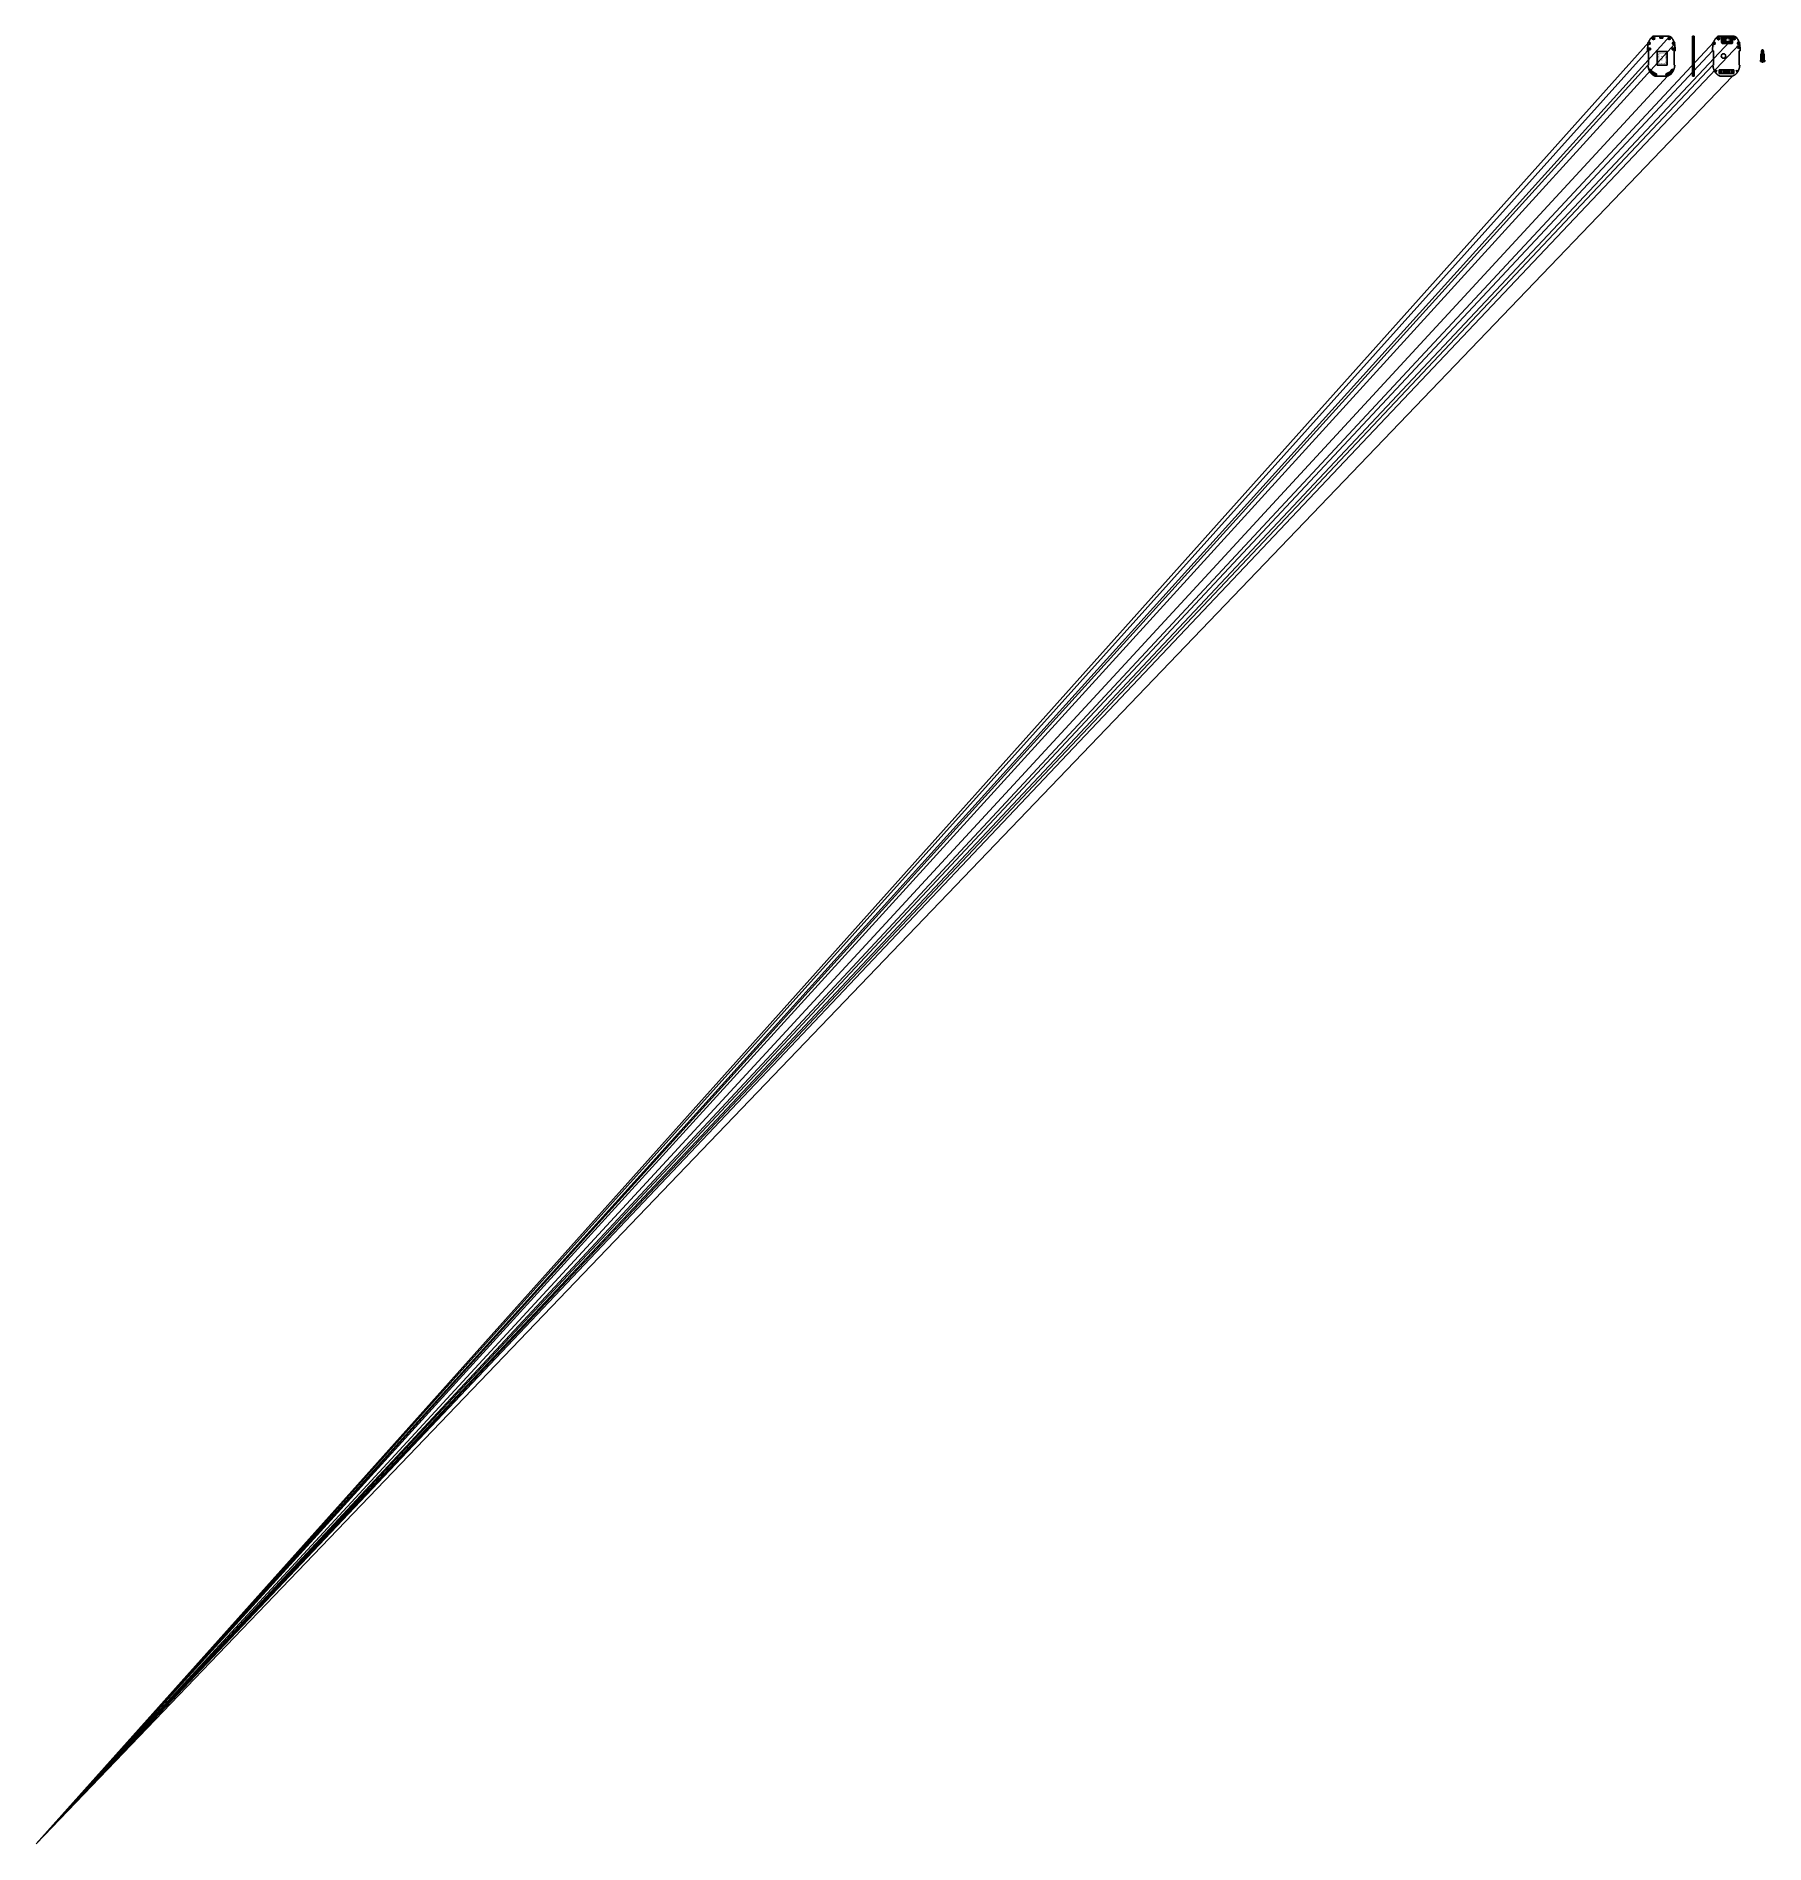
# Model space of a CAD drawing. Extents: x 0 to 768, y 0 to 803.
import ezdxf

# ---------------------------------------------------------------- set-up
doc = ezdxf.new("R2010")
doc.units = 0
doc.linetypes.add('CENTER', pattern=[50.8, 31.75, -6.35, 6.35, -6.35])
doc.layers.get('0').update_dxf_attribs({"linetype": 'CONTINUOUS'})
doc.layers.add('MD210D20200325_GBO', color=4, linetype='CONTINUOUS')
doc.layers.add('MD210D20200325_GTO', color=6, linetype='CONTINUOUS')

msp = doc.modelspace()

# ---------------------------------------------------------------- linework, layer by layer
at = {"color": 3, "linetype": 'CONTINUOUS'}
for p, q in [((718.26, 802.78), (725.62, 802.78)), ((747.12, 802.78), (754.48, 802.78)), ((0, 0), (725.68, 802.74)), ((0, 0), (754.54, 802.74)), ((0, 0), (716.34, 800.17)), ((0, 0), (745.2, 800.17)), ((0, 0), (727.8, 799.16)), ((0, 0), (756.66, 799.16)), ((0, 0), (715.74, 796.28)), ((0, 0), (744.6, 796.28)), ((715.74, 796.33), (715.75, 796.38)), ((715.74, 796.28), (715.74, 796.33)), ((715.74, 796.24), (716.28, 796.24)), ((715.75, 796.51), (715.76, 796.56)), ((715.75, 796.47), (715.75, 796.51)), ((715.75, 796.42), (715.75, 796.47)), ((715.75, 796.38), (715.75, 796.42)), ((715.76, 796.69), (715.77, 796.74)), ((715.76, 796.65), (715.76, 796.69)), ((715.76, 796.6), (715.76, 796.65)), ((715.76, 796.56), (715.76, 796.6)), ((715.77, 796.83), (715.78, 796.88)), ((715.77, 796.79), (715.77, 796.83)), ((715.77, 796.74), (715.77, 796.79)), ((715.78, 796.97), (715.79, 797.01)), ((715.78, 796.92), (715.78, 796.97)), ((715.78, 796.88), (715.78, 796.92)), ((715.79, 797.06), (715.8, 797.1)), ((715.79, 797.01), (715.79, 797.06)), ((715.8, 797.2), (715.81, 797.24)), ((715.8, 797.15), (715.8, 797.2)), ((715.8, 797.1), (715.8, 797.15)), ((715.81, 797.33), (715.82, 797.38)), ((715.81, 797.29), (715.81, 797.33)), ((715.81, 797.24), (715.81, 797.29)), ((715.82, 797.42), (715.83, 797.47)), ((715.82, 797.38), (715.82, 797.42)), ((715.83, 797.51), (715.84, 797.56)), ((715.83, 797.47), (715.83, 797.51)), ((715.84, 797.6), (715.85, 797.65)), ((715.84, 797.56), (715.84, 797.6)), ((715.85, 797.69), (715.86, 797.74)), ((715.85, 797.65), (715.85, 797.69)), ((715.86, 797.78), (715.87, 797.83)), ((715.86, 797.74), (715.86, 797.78)), ((715.87, 797.88), (715.88, 797.92)), ((715.87, 797.83), (715.87, 797.88)), ((715.88, 797.97), (715.89, 798.01)), ((715.88, 797.92), (715.88, 797.97)), ((715.89, 798.06), (715.9, 798.1)), ((715.89, 798.01), (715.89, 798.06)), ((715.9, 798.1), (715.91, 798.15)), ((715.91, 798.19), (715.92, 798.24)), ((715.91, 798.15), (715.91, 798.19)), ((715.92, 798.28), (715.93, 798.33)), ((715.92, 798.24), (715.92, 798.28)), ((715.93, 798.33), (715.94, 798.37)), ((715.94, 798.42), (715.95, 798.46)), ((715.94, 798.37), (715.94, 798.42)), ((715.95, 798.46), (715.96, 798.51)), ((715.96, 798.51), (715.97, 798.55)), ((715.97, 798.6), (715.98, 798.64)), ((715.97, 798.55), (715.97, 798.6)), ((715.98, 798.64), (715.99, 798.69)), ((715.99, 798.73), (716, 798.77)), ((715.99, 798.69), (715.99, 798.73)), ((716, 798.77), (716.01, 798.82)), ((716.01, 798.82), (716.02, 798.86)), ((716.02, 798.86), (716.03, 798.91)), ((716.03, 798.95), (716.04, 799)), ((716.03, 798.91), (716.03, 798.95)), ((716.04, 799), (716.05, 799.04)), ((716.05, 799.04), (716.06, 799.09)), ((716.06, 799.09), (716.07, 799.13)), ((716.07, 799.13), (716.08, 799.18)), ((716.08, 799.18), (716.09, 799.22)), ((716.09, 799.22), (716.1, 799.26)), ((716.1, 799.26), (716.11, 799.31)), ((716.11, 799.31), (716.36, 799.25)), ((716.28, 796.24), (716.28, 789.95)), ((716.31, 800.08), (716.54, 800.02)), ((716.34, 800.17), (716.37, 800.27)), ((716.37, 800.27), (716.4, 800.36)), ((716.4, 800.36), (716.43, 800.45)), ((716.43, 800.45), (716.47, 800.54)), ((716.47, 800.54), (716.51, 800.63)), ((716.51, 800.63), (716.54, 800.72)), ((716.54, 800.72), (716.58, 800.81)), ((716.58, 800.81), (716.63, 800.9)), ((716.63, 800.9), (716.67, 800.98)), ((716.67, 800.98), (716.72, 801.07)), ((716.72, 801.07), (716.76, 801.16)), ((716.76, 801.16), (716.81, 801.24)), ((716.81, 801.24), (716.86, 801.32)), ((716.86, 801.32), (716.91, 801.41)), ((716.91, 801.41), (716.96, 801.49)), ((716.96, 801.49), (717.02, 801.57)), ((717.02, 801.57), (717.08, 801.65)), ((717.08, 801.65), (717.13, 801.73)), ((717.13, 801.73), (717.19, 801.81)), ((717.19, 801.81), (717.25, 801.88)), ((717.25, 801.88), (717.31, 801.96)), ((717.31, 801.96), (717.38, 802.03)), ((717.38, 802.03), (717.44, 802.1)), ((717.44, 802.1), (717.51, 802.17)), ((717.51, 802.17), (717.58, 802.24)), ((717.58, 802.24), (717.65, 802.3)), ((717.65, 802.3), (717.72, 802.37)), ((717.72, 802.37), (717.79, 802.43)), ((717.79, 802.43), (717.87, 802.5)), ((717.87, 802.5), (717.94, 802.56)), ((717.94, 802.56), (718.02, 802.62)), ((718.02, 802.62), (718.1, 802.67)), ((718.1, 802.67), (718.18, 802.73)), ((718.18, 802.73), (718.26, 802.78)), ((725.68, 802.74), (725.87, 802.6)), ((725.87, 802.6), (726.06, 802.45)), ((726.06, 802.45), (726.23, 802.29)), ((726.23, 802.29), (726.4, 802.13)), ((726.4, 802.13), (726.56, 801.95)), ((726.56, 801.95), (726.71, 801.77)), ((726.71, 801.77), (726.85, 801.58)), ((726.85, 801.58), (726.98, 801.38)), ((726.98, 801.38), (727.1, 801.18)), ((727.1, 801.18), (727.21, 800.97)), ((727.21, 800.97), (727.31, 800.75)), ((727.31, 800.75), (727.41, 800.53)), ((727.57, 800.08), (727.34, 800.02)), ((727.41, 800.53), (727.49, 800.3)), ((727.49, 800.3), (727.57, 800.08)), ((727.77, 799.3), (727.53, 799.25)), ((728.13, 796.24), (727.68, 796.24)), ((727.68, 796.24), (727.68, 789.95)), ((727.8, 799.16), (727.85, 798.87)), ((727.85, 798.87), (727.9, 798.58)), ((727.9, 798.58), (727.95, 798.29)), ((727.95, 798.29), (727.99, 798)), ((727.99, 798), (728.02, 797.71)), ((728.02, 797.71), (728.05, 797.41)), ((728.05, 797.41), (728.08, 797.12)), ((728.08, 797.12), (728.1, 796.83)), ((728.1, 796.83), (728.12, 796.54)), ((728.12, 796.54), (728.13, 796.24)), ((744.6, 796.28), (744.61, 796.33)), ((744.6, 796.24), (745.15, 796.24)), ((744.61, 796.47), (744.62, 796.51)), ((744.61, 796.42), (744.61, 796.47)), ((744.61, 796.38), (744.61, 796.42)), ((744.61, 796.33), (744.61, 796.38)), ((744.62, 796.6), (744.63, 796.65)), ((744.62, 796.56), (744.62, 796.6)), ((744.62, 796.51), (744.62, 796.56)), ((744.63, 796.79), (744.64, 796.83)), ((744.63, 796.74), (744.63, 796.79)), ((744.63, 796.69), (744.63, 796.74)), ((744.63, 796.65), (744.63, 796.69)), ((744.64, 796.92), (744.65, 796.97)), ((744.64, 796.88), (744.64, 796.92)), ((744.64, 796.83), (744.64, 796.88)), ((744.65, 797.06), (744.66, 797.1)), ((744.65, 797.01), (744.65, 797.06)), ((744.65, 796.97), (744.65, 797.01)), ((744.66, 797.15), (744.67, 797.2)), ((744.66, 797.1), (744.66, 797.15)), ((744.67, 797.29), (744.68, 797.33)), ((744.67, 797.24), (744.67, 797.29)), ((744.67, 797.2), (744.67, 797.24)), ((744.68, 797.38), (744.69, 797.42)), ((744.68, 797.33), (744.68, 797.38)), ((744.69, 797.47), (744.7, 797.51)), ((744.69, 797.42), (744.69, 797.47)), ((744.7, 797.6), (744.71, 797.65)), ((744.7, 797.56), (744.7, 797.6)), ((744.7, 797.51), (744.7, 797.56)), ((744.71, 797.69), (744.72, 797.74)), ((744.71, 797.65), (744.71, 797.69)), ((744.72, 797.78), (744.73, 797.83)), ((744.72, 797.74), (744.72, 797.78)), ((744.73, 797.88), (744.74, 797.92)), ((744.73, 797.83), (744.73, 797.88)), ((744.74, 797.92), (744.75, 797.97)), ((744.75, 798.01), (744.76, 798.06)), ((744.75, 797.97), (744.75, 798.01)), ((744.76, 798.1), (744.77, 798.15)), ((744.76, 798.06), (744.76, 798.1)), ((744.77, 798.15), (744.78, 798.19)), ((744.78, 798.24), (744.79, 798.28)), ((744.78, 798.19), (744.78, 798.24)), ((744.79, 798.33), (744.8, 798.37)), ((744.79, 798.28), (744.79, 798.33)), ((744.8, 798.37), (744.81, 798.42)), ((744.81, 798.46), (744.82, 798.51)), ((744.81, 798.42), (744.81, 798.46)), ((744.82, 798.51), (744.83, 798.55)), ((744.83, 798.55), (744.84, 798.6)), ((744.84, 798.64), (744.85, 798.69)), ((744.84, 798.6), (744.84, 798.64)), ((744.85, 798.69), (744.86, 798.73)), ((744.86, 798.73), (744.87, 798.77)), ((744.87, 798.82), (744.88, 798.86)), ((744.87, 798.77), (744.87, 798.82)), ((744.88, 798.86), (744.89, 798.91)), ((744.89, 798.91), (744.9, 798.95)), ((744.9, 798.95), (744.91, 799)), ((744.91, 799.04), (744.92, 799.09)), ((744.91, 799), (744.91, 799.04)), ((744.92, 799.09), (744.93, 799.13)), ((744.93, 799.13), (744.94, 799.18)), ((744.94, 799.18), (744.95, 799.22)), ((744.95, 799.22), (744.96, 799.26)), ((744.96, 799.26), (744.97, 799.31)), ((744.97, 799.31), (745.22, 799.25)), ((745.15, 796.24), (745.14, 789.95)), ((745.17, 800.08), (745.41, 800.02)), ((745.2, 800.17), (745.23, 800.27)), ((745.23, 800.27), (745.26, 800.36)), ((745.26, 800.36), (745.3, 800.45)), ((745.3, 800.45), (745.33, 800.54)), ((745.33, 800.54), (745.37, 800.63)), ((745.37, 800.63), (745.41, 800.72)), ((745.41, 800.72), (745.45, 800.81)), ((745.45, 800.81), (745.49, 800.9)), ((745.49, 800.9), (745.53, 800.98)), ((745.53, 800.98), (745.58, 801.07)), ((745.58, 801.07), (745.63, 801.16)), ((745.63, 801.16), (745.67, 801.24)), ((745.67, 801.24), (745.72, 801.32)), ((745.72, 801.32), (745.78, 801.41)), ((745.78, 801.41), (745.83, 801.49)), ((745.83, 801.49), (745.88, 801.57)), ((745.88, 801.57), (745.94, 801.65)), ((745.94, 801.65), (746, 801.73)), ((746, 801.73), (746.06, 801.81)), ((746.06, 801.81), (746.12, 801.88)), ((746.12, 801.88), (746.18, 801.96)), ((746.18, 801.96), (746.24, 802.03)), ((746.24, 802.03), (746.31, 802.1)), ((746.31, 802.1), (746.37, 802.17)), ((746.37, 802.17), (746.44, 802.24)), ((746.44, 802.24), (746.51, 802.3)), ((746.51, 802.3), (746.58, 802.37)), ((746.58, 802.37), (746.66, 802.43)), ((746.66, 802.43), (746.73, 802.5)), ((746.73, 802.5), (746.81, 802.56)), ((746.81, 802.56), (746.88, 802.62)), ((746.88, 802.62), (746.96, 802.67)), ((746.96, 802.67), (747.04, 802.73)), ((747.04, 802.73), (747.12, 802.78)), ((754.54, 802.74), (754.74, 802.6)), ((754.74, 802.6), (754.92, 802.45)), ((754.92, 802.45), (755.1, 802.29)), ((755.1, 802.29), (755.27, 802.13)), ((755.27, 802.13), (755.43, 801.95)), ((755.43, 801.95), (755.57, 801.77)), ((755.57, 801.77), (755.71, 801.58)), ((755.71, 801.58), (755.84, 801.38)), ((755.84, 801.38), (755.96, 801.18)), ((755.96, 801.18), (756.07, 800.97)), ((756.07, 800.97), (756.18, 800.75)), ((756.18, 800.75), (756.27, 800.53)), ((756.43, 800.08), (756.2, 800.02)), ((756.27, 800.53), (756.35, 800.3)), ((756.35, 800.3), (756.43, 800.08)), ((756.63, 799.3), (756.39, 799.25)), ((756.55, 796.24), (756.55, 789.95)), ((756.55, 796.24), (757, 796.24)), ((756.66, 799.16), (756.72, 798.87)), ((756.72, 798.87), (756.77, 798.58)), ((756.77, 798.58), (756.81, 798.29)), ((756.81, 798.29), (756.85, 798)), ((756.85, 798), (756.88, 797.71)), ((756.88, 797.71), (756.91, 797.41)), ((756.91, 797.41), (756.94, 797.12)), ((756.94, 797.12), (756.96, 796.83)), ((756.96, 796.83), (756.98, 796.54)), ((756.98, 796.54), (757, 796.24)), ((0, 0), (715.94, 789.93)), ((0, 0), (744.8, 789.93)), ((716.28, 789.95), (715.93, 789.95)), ((715.94, 789.93), (715.94, 789.88)), ((715.94, 789.88), (715.95, 789.82)), ((715.95, 789.82), (715.96, 789.77)), ((715.96, 789.77), (715.97, 789.72)), ((715.97, 789.72), (715.98, 789.66)), ((715.98, 789.66), (715.99, 789.61)), ((715.99, 789.61), (716, 789.56)), ((716, 789.56), (716.01, 789.5)), ((716.01, 789.5), (716.01, 789.45)), ((716.01, 789.45), (716.02, 789.39)), ((716.02, 789.39), (716.03, 789.34)), ((716.03, 789.34), (716.04, 789.29)), ((716.04, 789.29), (716.05, 789.23)), ((716.05, 789.23), (716.07, 789.18)), ((716.07, 789.18), (716.08, 789.13)), ((716.08, 789.13), (716.09, 789.07)), ((716.09, 789.07), (716.1, 789.02)), ((716.1, 789.02), (716.11, 788.97)), ((716.11, 788.97), (716.12, 788.91)), ((716.12, 788.91), (716.13, 788.86)), ((716.13, 788.86), (716.15, 788.81)), ((716.15, 788.81), (716.16, 788.75)), ((716.16, 788.75), (716.17, 788.7)), ((716.17, 788.7), (716.18, 788.65)), ((716.18, 788.65), (716.2, 788.6)), ((716.2, 788.6), (716.21, 788.54)), ((716.21, 788.54), (716.22, 788.49)), ((716.22, 788.49), (716.24, 788.44)), ((716.24, 788.44), (716.25, 788.39)), ((716.25, 788.39), (716.27, 788.34)), ((716.27, 788.34), (716.28, 788.28)), ((716.28, 788.28), (716.3, 788.23)), ((716.3, 788.23), (716.32, 788.18)), ((716.32, 788.18), (716.33, 788.13)), ((716.33, 788.13), (716.35, 788.08)), ((716.35, 788.08), (716.37, 788.03)), ((716.37, 788.03), (716.38, 787.98)), ((716.38, 787.98), (716.4, 787.93)), ((716.4, 787.93), (716.42, 787.88)), ((716.42, 787.88), (716.44, 787.83)), ((716.44, 787.83), (716.46, 787.78)), ((716.46, 787.78), (716.48, 787.73)), ((716.48, 787.73), (716.5, 787.68)), ((716.5, 787.68), (716.52, 787.63)), ((716.52, 787.63), (716.54, 787.58)), ((716.54, 787.58), (716.56, 787.53)), ((716.56, 787.53), (716.58, 787.48)), ((716.58, 787.48), (716.61, 787.43)), ((716.61, 787.43), (716.63, 787.38)), ((716.63, 787.38), (716.65, 787.34)), ((716.65, 787.34), (716.68, 787.29)), ((716.68, 787.29), (716.7, 787.24)), ((716.7, 787.24), (716.73, 787.19)), ((716.73, 787.19), (716.75, 787.15)), ((716.75, 787.15), (716.78, 787.1)), ((716.78, 787.1), (716.8, 787.05)), ((716.8, 787.05), (716.83, 787.01)), ((716.83, 787.01), (716.86, 786.96)), ((716.86, 786.96), (716.89, 786.92)), ((716.89, 786.92), (716.91, 786.87)), ((716.91, 786.87), (716.94, 786.83)), ((716.94, 786.83), (716.97, 786.78)), ((716.97, 786.78), (717, 786.74)), ((717, 786.74), (717.03, 786.7)), ((726.8, 786.63), (726.89, 786.77)), ((726.89, 786.77), (726.98, 786.91)), ((726.98, 786.91), (727.07, 787.05)), ((727.07, 787.05), (727.15, 787.2)), ((727.15, 787.2), (727.23, 787.35)), ((727.23, 787.35), (727.3, 787.5)), ((727.3, 787.5), (727.37, 787.65)), ((727.37, 787.65), (727.43, 787.81)), ((727.43, 787.81), (727.49, 787.96)), ((727.49, 787.96), (727.54, 788.12)), ((727.54, 788.12), (727.59, 788.28)), ((727.59, 788.28), (727.64, 788.45)), ((727.64, 788.45), (727.68, 788.61)), ((727.68, 789.95), (727.94, 789.95)), ((727.68, 788.61), (727.72, 788.78)), ((727.72, 788.78), (727.76, 788.94)), ((727.76, 788.94), (727.79, 789.11)), ((727.79, 789.11), (727.83, 789.28)), ((727.83, 789.28), (727.86, 789.44)), ((727.86, 789.44), (727.89, 789.61)), ((727.89, 789.61), (727.92, 789.78)), ((727.92, 789.78), (727.94, 789.95)), ((745.14, 789.95), (744.8, 789.95)), ((744.8, 789.93), (744.81, 789.88)), ((744.81, 789.88), (744.81, 789.82)), ((744.81, 789.82), (744.82, 789.77)), ((744.82, 789.77), (744.83, 789.72)), ((744.83, 789.72), (744.84, 789.66)), ((744.84, 789.66), (744.85, 789.61)), ((744.85, 789.61), (744.86, 789.56)), ((744.86, 789.56), (744.87, 789.5)), ((744.87, 789.5), (744.88, 789.45)), ((744.88, 789.45), (744.89, 789.39)), ((744.89, 789.39), (744.9, 789.34)), ((744.9, 789.34), (744.91, 789.29)), ((744.91, 789.29), (744.92, 789.23)), ((744.92, 789.23), (744.93, 789.18)), ((744.93, 789.18), (744.94, 789.13)), ((744.94, 789.13), (744.95, 789.07)), ((744.95, 789.07), (744.96, 789.02)), ((744.96, 789.02), (744.97, 788.97)), ((744.97, 788.97), (744.98, 788.91)), ((744.98, 788.91), (745, 788.86)), ((745, 788.86), (745.01, 788.81)), ((745.01, 788.81), (745.02, 788.75)), ((745.02, 788.75), (745.03, 788.7)), ((745.03, 788.7), (745.05, 788.65)), ((745.05, 788.65), (745.06, 788.6)), ((745.06, 788.6), (745.07, 788.54)), ((745.07, 788.54), (745.09, 788.49)), ((745.09, 788.49), (745.1, 788.44)), ((745.1, 788.44), (745.12, 788.39)), ((745.12, 788.39), (745.13, 788.34)), ((745.13, 788.34), (745.15, 788.28)), ((745.15, 788.28), (745.16, 788.23)), ((745.16, 788.23), (745.18, 788.18)), ((745.18, 788.18), (745.19, 788.13)), ((745.19, 788.13), (745.21, 788.08)), ((745.21, 788.08), (745.23, 788.03)), ((745.23, 788.03), (745.25, 787.98)), ((745.25, 787.98), (745.26, 787.93)), ((745.26, 787.93), (745.28, 787.88)), ((745.28, 787.88), (745.3, 787.83)), ((745.3, 787.83), (745.32, 787.78)), ((745.32, 787.78), (745.34, 787.73)), ((745.34, 787.73), (745.36, 787.68)), ((745.36, 787.68), (745.38, 787.63)), ((745.38, 787.63), (745.4, 787.58)), ((745.4, 787.58), (745.43, 787.53)), ((745.43, 787.53), (745.45, 787.48)), ((745.45, 787.48), (745.47, 787.43)), ((745.47, 787.43), (745.49, 787.38)), ((745.49, 787.38), (745.52, 787.34)), ((745.52, 787.34), (745.54, 787.29)), ((745.54, 787.29), (745.56, 787.24)), ((745.56, 787.24), (745.59, 787.19)), ((745.59, 787.19), (745.62, 787.15)), ((745.62, 787.15), (745.64, 787.1)), ((745.64, 787.1), (745.67, 787.05)), ((745.67, 787.05), (745.69, 787.01)), ((745.69, 787.01), (745.72, 786.96)), ((745.72, 786.96), (745.75, 786.92)), ((745.75, 786.92), (745.78, 786.87)), ((745.78, 786.87), (745.81, 786.83)), ((745.81, 786.83), (745.83, 786.78)), ((745.83, 786.78), (745.86, 786.74)), ((745.86, 786.74), (745.89, 786.7)), ((755.66, 786.63), (755.76, 786.77)), ((755.76, 786.77), (755.85, 786.91)), ((755.85, 786.91), (755.93, 787.05)), ((755.93, 787.05), (756.01, 787.2)), ((756.01, 787.2), (756.09, 787.35)), ((756.09, 787.35), (756.16, 787.5)), ((756.16, 787.5), (756.23, 787.65)), ((756.23, 787.65), (756.29, 787.81)), ((756.29, 787.81), (756.35, 787.97)), ((756.35, 787.97), (756.4, 788.13)), ((756.4, 788.13), (756.45, 788.29)), ((756.45, 788.29), (756.5, 788.45)), ((756.5, 788.45), (756.54, 788.61)), ((756.54, 788.61), (756.58, 788.78)), ((756.8, 789.95), (756.55, 789.95)), ((756.58, 788.78), (756.62, 788.94)), ((756.62, 788.94), (756.66, 789.11)), ((756.66, 789.11), (756.69, 789.28)), ((756.69, 789.28), (756.72, 789.45)), ((756.72, 789.45), (756.75, 789.61)), ((756.75, 789.61), (756.78, 789.78)), ((756.78, 789.78), (756.8, 789.95)), ((0, 0), (724.72, 785.02)), ((0, 0), (753.58, 785.02)), ((717.03, 786.7), (717.06, 786.65)), ((717.06, 786.65), (717.09, 786.61)), ((717.09, 786.61), (717.12, 786.57)), ((717.12, 786.57), (717.16, 786.52)), ((717.16, 786.52), (717.19, 786.48)), ((717.19, 786.48), (717.22, 786.44)), ((717.22, 786.44), (717.26, 786.4)), ((717.26, 786.4), (717.29, 786.36)), ((717.29, 786.36), (717.32, 786.32)), ((717.32, 786.32), (717.36, 786.28)), ((717.36, 786.28), (717.39, 786.24)), ((717.39, 786.24), (717.43, 786.2)), ((717.43, 786.2), (717.47, 786.16)), ((717.47, 786.16), (717.5, 786.12)), ((717.5, 786.12), (717.54, 786.09)), ((717.54, 786.09), (717.58, 786.05)), ((717.58, 786.05), (717.62, 786.01)), ((717.62, 786.01), (717.66, 785.98)), ((717.66, 785.98), (717.69, 785.94)), ((717.69, 785.94), (717.73, 785.91)), ((717.73, 785.91), (717.77, 785.87)), ((717.77, 785.87), (717.81, 785.84)), ((717.81, 785.84), (717.85, 785.8)), ((717.85, 785.8), (717.9, 785.77)), ((717.9, 785.77), (717.94, 785.73)), ((717.94, 785.73), (717.98, 785.7)), ((717.98, 785.7), (718.02, 785.67)), ((718.02, 785.67), (718.06, 785.64)), ((718.06, 785.64), (718.11, 785.61)), ((718.11, 785.61), (718.15, 785.58)), ((718.15, 785.58), (718.19, 785.55)), ((718.19, 785.55), (718.24, 785.52)), ((718.24, 785.52), (718.28, 785.49)), ((718.28, 785.49), (718.33, 785.46)), ((718.33, 785.46), (718.37, 785.43)), ((718.37, 785.43), (718.42, 785.4)), ((718.42, 785.4), (718.46, 785.37)), ((718.46, 785.37), (718.51, 785.34)), ((718.51, 785.34), (718.55, 785.32)), ((718.55, 785.32), (718.6, 785.29)), ((718.6, 785.29), (718.65, 785.26)), ((718.65, 785.26), (718.69, 785.24)), ((718.69, 785.24), (718.74, 785.21)), ((718.74, 785.21), (718.79, 785.19)), ((718.79, 785.19), (718.84, 785.16)), ((718.84, 785.16), (718.89, 785.14)), ((718.89, 785.14), (718.93, 785.12)), ((718.93, 785.12), (718.98, 785.09)), ((718.98, 785.09), (719.03, 785.07)), ((719.03, 785.07), (719.08, 785.05)), ((719.08, 785.05), (719.13, 785.03)), ((719.13, 785.03), (719.18, 785.01)), ((719.18, 785.01), (719.23, 784.99)), ((724.64, 784.99), (719.23, 784.99)), ((724.72, 785.02), (724.87, 785.09)), ((724.87, 785.09), (725.02, 785.16)), ((725.02, 785.16), (725.17, 785.24)), ((725.17, 785.24), (725.32, 785.32)), ((725.32, 785.32), (725.46, 785.4)), ((725.46, 785.4), (725.6, 785.49)), ((725.6, 785.49), (725.74, 785.59)), ((725.74, 785.59), (725.87, 785.69)), ((725.87, 785.69), (726.01, 785.79)), ((726.01, 785.79), (726.13, 785.9)), ((726.13, 785.9), (726.25, 786.01)), ((726.25, 786.01), (726.37, 786.13)), ((726.37, 786.13), (726.49, 786.25)), ((726.49, 786.25), (726.59, 786.37)), ((726.59, 786.37), (726.7, 786.5)), ((726.7, 786.5), (726.8, 786.63)), ((745.89, 786.7), (745.93, 786.65)), ((745.93, 786.65), (745.96, 786.61)), ((745.96, 786.61), (745.99, 786.57)), ((745.99, 786.57), (746.02, 786.52)), ((746.02, 786.52), (746.05, 786.48)), ((746.05, 786.48), (746.09, 786.44)), ((746.09, 786.44), (746.12, 786.4)), ((746.12, 786.4), (746.15, 786.36)), ((746.15, 786.36), (746.19, 786.32)), ((746.19, 786.32), (746.22, 786.28)), ((746.22, 786.28), (746.26, 786.24)), ((746.26, 786.24), (746.29, 786.2)), ((746.29, 786.2), (746.33, 786.16)), ((746.33, 786.16), (746.37, 786.12)), ((746.37, 786.12), (746.4, 786.09)), ((746.4, 786.09), (746.44, 786.05)), ((746.44, 786.05), (746.48, 786.01)), ((746.48, 786.01), (746.52, 785.98)), ((746.52, 785.98), (746.56, 785.94)), ((746.56, 785.94), (746.6, 785.91)), ((746.6, 785.91), (746.64, 785.87)), ((746.64, 785.87), (746.68, 785.84)), ((746.68, 785.84), (746.72, 785.8)), ((746.72, 785.8), (746.76, 785.77)), ((746.76, 785.77), (746.8, 785.73)), ((746.8, 785.73), (746.84, 785.7)), ((746.84, 785.7), (746.88, 785.67)), ((746.88, 785.67), (746.93, 785.64)), ((746.93, 785.64), (746.97, 785.61)), ((746.97, 785.61), (747.01, 785.58)), ((747.01, 785.58), (747.06, 785.55)), ((747.06, 785.55), (747.1, 785.52)), ((747.1, 785.52), (747.15, 785.49)), ((747.15, 785.49), (747.19, 785.46)), ((747.19, 785.46), (747.23, 785.43)), ((747.23, 785.43), (747.28, 785.4)), ((747.28, 785.4), (747.33, 785.37)), ((747.33, 785.37), (747.37, 785.34)), ((747.37, 785.34), (747.42, 785.32)), ((747.42, 785.32), (747.46, 785.29)), ((747.46, 785.29), (747.51, 785.26)), ((747.51, 785.26), (747.56, 785.24)), ((747.56, 785.24), (747.6, 785.21)), ((747.6, 785.21), (747.65, 785.19)), ((747.65, 785.19), (747.7, 785.16)), ((747.7, 785.16), (747.75, 785.14)), ((747.75, 785.14), (747.8, 785.12)), ((747.8, 785.12), (747.84, 785.09)), ((747.84, 785.09), (747.89, 785.07)), ((747.89, 785.07), (747.94, 785.05)), ((747.94, 785.05), (747.99, 785.03)), ((747.99, 785.03), (748.04, 785.01)), ((748.04, 785.01), (748.09, 784.99)), ((753.51, 784.99), (748.09, 784.99)), ((753.58, 785.02), (753.74, 785.09)), ((753.74, 785.09), (753.89, 785.16)), ((753.89, 785.16), (754.04, 785.24)), ((754.04, 785.24), (754.18, 785.32)), ((754.18, 785.32), (754.33, 785.4)), ((754.33, 785.4), (754.47, 785.49)), ((754.47, 785.49), (754.61, 785.59)), ((754.61, 785.59), (754.74, 785.69)), ((754.74, 785.69), (754.87, 785.79)), ((754.87, 785.79), (755, 785.9)), ((755, 785.9), (755.12, 786.01)), ((755.12, 786.01), (755.24, 786.13)), ((755.24, 786.13), (755.35, 786.25)), ((755.35, 786.25), (755.46, 786.37)), ((755.46, 786.37), (755.56, 786.5)), ((755.56, 786.5), (755.66, 786.63)), ((0, 0), (0, 0)), ((0, 0), (0, 0)), ((0, 0), (0, 0)), ((0, 0), (0, 0)), ((0, 0), (0, 0)), ((0, 0), (0, 0)), ((0, 0), (0, 0)), ((0, 0), (0, 0)), ((0, 0), (0, 0)), ((0, 0), (0, 0)), ((0, 0), (0, 0)), ((0, 0), (0, 0)), ((0, 0), (0, 0)), ((0, 0), (0, 0)), ((0, 0), (0, 0)), ((0, 0), (0, 0)), ((0, 0), (0, 0)), ((0, 0), (0, 0)), ((0, 0), (0, 0)), ((0, 0), (0, 0)), ((0, 0), (0, 0)), ((0, 0), (0, 0)), ((0, 0), (0, 0)), ((0, 0), (0, 0)), ((0, 0), (0, 0)), ((0, 0), (0, 0)), ((0, 0), (0, 0)), ((0, 0), (0, 0)), ((0, 0), (0, 0)), ((0, 0), (0, 0)), ((0, 0), (0, 0)), ((0, 0), (0, 0)), ((0, 0), (0, 0)), ((0, 0), (0, 0)), ((0, 0), (0, 0)), ((0, 0), (0, 0)), ((0, 0), (0, 0)), ((0, 0), (0, 0)), ((0, 0), (0, 0)), ((0, 0), (0, 0)), ((0, 0), (0, 0)), ((0, 0), (0, 0)), ((0, 0), (0, 0)), ((0, 0), (0, 0)), ((0, 0), (0, 0)), ((0, 0), (0, 0)), ((0, 0), (0, 0)), ((0, 0), (0, 0)), ((0, 0), (0, 0)), ((0, 0), (0, 0)), ((0, 0), (0, 0)), ((0, 0), (0, 0)), ((0, 0), (0, 0)), ((0, 0), (0, 0)), ((0, 0), (0, 0)), ((0, 0), (0, 0)), ((0, 0), (0, 0)), ((0, 0), (0, 0)), ((0, 0), (0, 0)), ((0, 0), (0, 0)), ((0, 0), (0, 0)), ((0, 0), (0, 0)), ((0, 0), (0, 0)), ((0, 0), (0, 0)), ((0, 0), (0, 0)), ((0, 0), (0, 0)), ((0, 0), (0, 0)), ((0, 0), (0, 0)), ((0, 0), (0, 0)), ((0, 0), (0, 0)), ((0, 0), (0, 0)), ((0, 0), (0, 0)), ((0, 0), (0, 0)), ((0, 0), (0, 0)), ((0, 0), (0, 0)), ((0, 0), (0, 0)), ((0, 0), (0, 0)), ((0, 0), (0, 0)), ((0, 0), (0, 0)), ((0, 0), (0, 0)), ((0, 0), (0, 0)), ((0, 0), (0, 0)), ((0, 0), (0, 0)), ((0, 0), (0, 0)), ((0, 0), (0, 0)), ((0, 0), (0, 0)), ((0, 0), (0, 0)), ((0, 0), (0, 0)), ((0, 0), (0, 0)), ((0, 0), (0, 0)), ((0, 0), (0, 0)), ((0, 0), (0, 0)), ((0, 0), (0, 0)), ((0, 0), (0, 0)), ((0, 0), (0, 0)), ((0, 0), (0, 0)), ((0, 0), (0, 0)), ((0, 0), (0, 0)), ((0, 0), (0, 0)), ((0, 0), (0, 0)), ((0, 0), (0, 0)), ((0, 0), (0, 0)), ((0, 0), (0, 0)), ((0, 0), (0, 0)), ((0, 0), (0, 0)), ((0, 0), (0, 0)), ((0, 0), (0, 0)), ((0, 0), (0, 0)), ((0, 0), (0, 0)), ((0, 0), (0, 0)), ((0, 0), (0, 0)), ((0, 0), (0, 0)), ((0, 0), (0, 0)), ((0, 0), (0, 0)), ((0, 0), (0, 0)), ((0, 0), (0, 0)), ((0, 0), (0, 0)), ((0, 0), (0, 0)), ((0, 0), (0, 0)), ((0, 0), (0, 0)), ((0, 0), (0, 0)), ((0, 0), (0, 0)), ((0, 0), (0, 0)), ((0, 0), (0, 0)), ((0, 0), (0, 0)), ((0, 0), (0, 0)), ((0, 0), (0, 0)), ((0, 0), (0, 0)), ((0, 0), (0, 0)), ((0, 0), (0, 0)), ((0, 0), (0, 0)), ((0, 0), (0, 0)), ((0, 0), (0, 0)), ((0, 0), (0, 0)), ((0, 0), (0, 0)), ((0, 0), (0, 0)), ((0, 0), (0, 0)), ((0, 0), (0, 0)), ((0, 0), (0, 0)), ((0, 0), (0, 0)), ((0, 0), (0, 0)), ((0, 0), (0, 0)), ((0, 0), (0, 0)), ((0, 0), (0, 0)), ((0, 0), (0, 0)), ((0, 0), (0, 0)), ((0, 0), (0, 0)), ((0, 0), (0, 0)), ((0, 0), (0, 0)), ((0, 0), (0, 0)), ((0, 0), (0, 0)), ((0, 0), (0, 0)), ((0, 0), (0, 0)), ((0, 0), (0, 0)), ((0, 0), (0, 0)), ((0, 0), (0, 0)), ((0, 0), (0, 0)), ((0, 0), (0, 0)), ((0, 0), (0, 0)), ((0, 0), (0, 0)), ((0, 0), (0, 0)), ((0, 0), (0, 0)), ((0, 0), (0, 0)), ((0, 0), (0, 0)), ((0, 0), (0, 0)), ((0, 0), (0, 0)), ((0, 0), (0, 0)), ((0, 0), (0, 0)), ((0, 0), (0, 0)), ((0, 0), (0, 0)), ((0, 0), (0, 0)), ((0, 0), (0, 0)), ((0, 0), (0, 0)), ((0, 0), (0, 0)), ((0, 0), (0, 0)), ((0, 0), (0, 0)), ((0, 0), (0, 0)), ((0, 0), (0, 0)), ((0, 0), (0, 0)), ((0, 0), (0, 0)), ((0, 0), (0, 0)), ((0, 0), (0, 0)), ((0, 0), (0, 0)), ((0, 0), (0, 0)), ((0, 0), (0, 0)), ((0, 0), (0, 0)), ((0, 0), (0, 0)), ((0, 0), (0, 0)), ((0, 0), (0, 0)), ((0, 0), (0, 0)), ((0, 0), (0, 0)), ((0, 0), (0, 0)), ((0, 0), (0, 0)), ((0, 0), (0, 0)), ((0, 0), (0, 0)), ((0, 0), (0, 0)), ((0, 0), (0, 0)), ((0, 0), (0, 0)), ((0, 0), (0, 0)), ((0, 0), (0, 0)), ((0, 0), (0, 0)), ((0, 0), (0, 0)), ((0, 0), (0, 0)), ((0, 0), (0, 0)), ((0, 0), (0, 0)), ((0, 0), (0, 0)), ((0, 0), (0, 0)), ((0, 0), (0, 0)), ((0, 0), (0, 0)), ((0, 0), (0, 0)), ((0, 0), (0, 0)), ((0, 0), (0, 0)), ((0, 0), (0, 0)), ((0, 0), (0, 0)), ((0, 0), (0, 0)), ((0, 0), (0, 0)), ((0, 0), (0, 0)), ((0, 0), (0, 0)), ((0, 0), (0, 0)), ((0, 0), (0, 0)), ((0, 0), (0, 0)), ((0, 0), (0, 0)), ((0, 0), (0, 0)), ((0, 0), (0, 0)), ((0, 0), (0, 0)), ((0, 0), (0, 0)), ((0, 0), (0, 0)), ((0, 0), (0, 0)), ((0, 0), (0, 0)), ((0, 0), (0, 0)), ((0, 0), (0, 0)), ((0, 0), (0, 0)), ((0, 0), (0, 0)), ((0, 0), (0, 0)), ((0, 0), (0, 0)), ((0, 0), (0, 0)), ((0, 0), (0, 0)), ((0, 0), (0, 0)), ((0, 0), (0, 0)), ((0, 0), (0, 0)), ((0, 0), (0, 0)), ((0, 0), (0, 0)), ((0, 0), (0, 0)), ((0, 0), (0, 0)), ((0, 0), (0, 0)), ((0, 0), (0, 0)), ((0, 0), (0, 0)), ((0, 0), (0, 0)), ((0, 0), (0, 0)), ((0, 0), (0, 0)), ((0, 0), (0, 0)), ((0, 0), (0, 0)), ((0, 0), (0, 0)), ((0, 0), (0, 0)), ((0, 0), (0, 0)), ((0, 0), (0, 0)), ((0, 0), (0, 0)), ((0, 0), (0, 0)), ((0, 0), (0, 0)), ((0, 0), (0, 0)), ((0, 0), (0, 0)), ((0, 0), (0, 0)), ((0, 0), (0, 0)), ((0, 0), (0, 0)), ((0, 0), (0, 0)), ((0, 0), (0, 0)), ((0, 0), (0, 0)), ((0, 0), (0, 0)), ((0, 0), (0, 0)), ((0, 0), (0, 0)), ((0, 0), (0, 0)), ((0, 0), (0, 0)), ((0, 0), (0, 0)), ((0, 0), (0, 0)), ((0, 0), (0, 0)), ((0, 0), (0, 0)), ((0, 0), (0, 0)), ((0, 0), (0, 0)), ((0, 0), (0, 0)), ((0, 0), (0, 0)), ((0, 0), (0, 0)), ((0, 0), (0, 0)), ((0, 0), (0, 0)), ((0, 0), (0, 0)), ((0, 0), (0, 0)), ((0, 0), (0, 0)), ((0, 0), (0, 0)), ((0, 0), (0, 0)), ((0, 0), (0, 0)), ((0, 0), (0, 0)), ((0, 0), (0, 0)), ((0, 0), (0, 0)), ((0, 0), (0, 0)), ((0, 0), (0, 0)), ((0, 0), (0, 0)), ((0, 0), (0, 0)), ((0, 0), (0, 0)), ((0, 0), (0, 0)), ((0, 0), (0, 0)), ((0, 0), (0, 0)), ((0, 0), (0, 0)), ((0, 0), (0, 0)), ((0, 0), (0, 0)), ((0, 0), (0, 0)), ((0, 0), (0, 0)), ((0, 0), (0, 0)), ((0, 0), (0, 0)), ((0, 0), (0, 0)), ((0, 0), (0, 0)), ((0, 0), (0, 0)), ((0, 0), (0, 0)), ((0, 0), (0, 0)), ((0, 0), (0, 0)), ((0, 0), (0, 0)), ((0, 0), (0, 0)), ((0, 0), (0, 0)), ((0, 0), (0, 0)), ((0, 0), (0, 0)), ((0, 0), (0, 0)), ((0, 0), (0, 0)), ((0, 0), (0, 0)), ((0, 0), (0, 0)), ((0, 0), (0, 0)), ((0, 0), (0, 0)), ((0, 0), (0, 0)), ((0, 0), (0, 0)), ((0, 0), (0, 0)), ((0, 0), (0, 0)), ((0, 0), (0, 0)), ((0, 0), (0, 0)), ((0, 0), (0, 0)), ((0, 0), (0, 0)), ((0, 0), (0, 0)), ((0, 0), (0, 0)), ((0, 0), (0, 0)), ((0, 0), (0, 0)), ((0, 0), (0, 0)), ((0, 0), (0, 0)), ((0, 0), (0, 0)), ((0, 0), (0, 0)), ((0, 0), (0, 0)), ((0, 0), (0, 0)), ((0, 0), (0, 0)), ((0, 0), (0, 0)), ((0, 0), (0, 0)), ((0, 0), (0, 0)), ((0, 0), (0, 0)), ((0, 0), (0, 0)), ((0, 0), (0, 0)), ((0, 0), (0, 0)), ((0, 0), (0, 0)), ((0, 0), (0, 0)), ((0, 0), (0, 0)), ((0, 0), (0, 0)), ((0, 0), (0, 0)), ((0, 0), (0, 0)), ((0, 0), (0, 0)), ((0, 0), (0, 0)), ((0, 0), (0, 0)), ((0, 0), (0, 0)), ((0, 0), (0, 0)), ((0, 0), (0, 0)), ((0, 0), (0, 0)), ((0, 0), (0, 0)), ((0, 0), (0, 0)), ((0, 0), (0, 0)), ((0, 0), (0, 0)), ((0, 0), (0, 0)), ((0, 0), (0, 0)), ((0, 0), (0, 0)), ((0, 0), (0, 0)), ((0, 0), (0, 0)), ((0, 0), (0, 0)), ((0, 0), (0, 0)), ((0, 0), (0, 0)), ((0, 0), (0, 0)), ((0, 0), (0, 0)), ((0, 0), (0, 0)), ((0, 0), (0, 0)), ((0, 0), (0, 0)), ((0, 0), (0, 0)), ((0, 0), (0, 0)), ((0, 0), (0, 0)), ((0, 0), (0, 0)), ((0, 0), (0, 0)), ((0, 0), (0, 0)), ((0, 0), (0, 0)), ((0, 0), (0, 0)), ((0, 0), (0, 0)), ((0, 0), (0, 0)), ((0, 0), (0, 0)), ((0, 0), (0, 0)), ((0, 0), (0, 0)), ((0, 0), (0, 0)), ((0, 0), (0, 0)), ((0, 0), (0, 0)), ((0, 0), (0, 0)), ((0, 0), (0, 0)), ((0, 0), (0, 0)), ((0, 0), (0, 0)), ((0, 0), (0, 0)), ((0, 0), (0, 0)), ((0, 0), (0, 0)), ((0, 0), (0, 0)), ((0, 0), (0, 0)), ((0, 0), (0, 0)), ((0, 0), (0, 0)), ((0, 0), (0, 0)), ((0, 0), (0, 0)), ((0, 0), (0, 0)), ((0, 0), (0, 0)), ((0, 0), (0, 0)), ((0, 0), (0, 0)), ((0, 0), (0, 0)), ((0, 0), (0, 0)), ((0, 0), (0, 0)), ((0, 0), (0, 0)), ((0, 0), (0, 0)), ((0, 0), (0, 0)), ((0, 0), (0, 0)), ((0, 0), (0, 0)), ((0, 0), (0, 0)), ((0, 0), (0, 0)), ((0, 0), (0, 0)), ((0, 0), (0, 0)), ((0, 0), (0, 0)), ((0, 0), (0, 0)), ((0, 0), (0, 0)), ((0, 0), (0, 0)), ((0, 0), (0, 0)), ((0, 0), (0, 0)), ((0, 0), (0, 0)), ((0, 0), (0, 0)), ((0, 0), (0, 0)), ((0, 0), (0, 0)), ((0, 0), (0, 0)), ((0, 0), (0, 0)), ((0, 0), (0, 0)), ((0, 0), (0, 0)), ((0, 0), (0, 0)), ((0, 0), (0, 0)), ((0, 0), (0, 0)), ((0, 0), (0, 0)), ((0, 0), (0, 0)), ((0, 0), (0, 0)), ((0, 0), (0, 0)), ((0, 0), (0, 0)), ((0, 0), (0, 0)), ((0, 0), (0, 0)), ((0, 0), (0, 0)), ((0, 0), (0, 0)), ((0, 0), (0, 0)), ((0, 0), (0, 0)), ((0, 0), (0, 0)), ((0, 0), (0, 0)), ((0, 0), (0, 0)), ((0, 0), (0, 0)), ((0, 0), (0, 0)), ((0, 0), (0, 0)), ((0, 0), (0, 0)), ((0, 0), (0, 0)), ((0, 0), (0, 0)), ((0, 0), (0, 0)), ((0, 0), (0, 0)), ((0, 0), (0, 0)), ((0, 0), (0, 0)), ((0, 0), (0, 0)), ((0, 0), (0, 0)), ((0, 0), (0, 0)), ((0, 0), (0, 0)), ((0, 0), (0, 0)), ((0, 0), (0, 0)), ((0, 0), (0, 0)), ((0, 0), (0, 0)), ((0, 0), (0, 0)), ((0, 0), (0, 0)), ((0, 0), (0, 0)), ((0, 0), (0, 0)), ((0, 0), (0, 0)), ((0, 0), (0, 0)), ((0, 0), (0, 0)), ((0, 0), (0, 0)), ((0, 0), (0, 0)), ((0, 0), (0, 0)), ((0, 0), (0, 0)), ((0, 0), (0, 0)), ((0, 0), (0, 0)), ((0, 0), (0, 0)), ((0, 0), (0, 0)), ((0, 0), (0, 0)), ((0, 0), (0, 0)), ((0, 0), (0, 0)), ((0, 0), (0, 0)), ((0, 0), (0, 0)), ((0, 0), (0, 0)), ((0, 0), (0, 0)), ((0, 0), (0, 0)), ((0, 0), (0, 0)), ((0, 0), (0, 0)), ((0, 0), (0, 0)), ((0, 0), (0, 0)), ((0, 0), (0, 0)), ((0, 0), (0, 0)), ((0, 0), (0, 0)), ((0, 0), (0, 0)), ((0, 0), (0, 0)), ((0, 0), (0, 0)), ((0, 0), (0, 0)), ((0, 0), (0, 0)), ((0, 0), (0, 0)), ((0, 0), (0, 0)), ((0, 0), (0, 0)), ((0, 0), (0, 0)), ((0, 0), (0, 0)), ((0, 0), (0, 0)), ((0, 0), (0, 0)), ((0, 0), (0, 0)), ((0, 0), (0, 0)), ((0, 0), (0, 0)), ((0, 0), (0, 0)), ((0, 0), (0, 0)), ((0, 0), (0, 0)), ((0, 0), (0, 0)), ((0, 0), (0, 0)), ((0, 0), (0, 0)), ((0, 0), (0, 0)), ((0, 0), (0, 0)), ((0, 0), (0, 0)), ((0, 0), (0, 0)), ((0, 0), (0, 0)), ((0, 0), (0, 0)), ((0, 0), (0, 0)), ((0, 0), (0, 0)), ((0, 0), (0, 0)), ((0, 0), (0, 0)), ((0, 0), (0, 0)), ((0, 0), (0, 0)), ((0, 0), (0, 0))]:
    msp.add_line(p, q, dxfattribs=at)
at = {"color": 1, "linetype": 'CONTINUOUS'}
for p, q in [((748.72, 802.75), (748.75, 802.78)), ((748.72, 802.58), (748.93, 802.78)), ((748.72, 802.4), (749.11, 802.78)), ((748.72, 802.22), (749.28, 802.78)), ((748.72, 802.04), (749.46, 802.78)), ((748.72, 801.87), (749.64, 802.78)), ((748.72, 801.69), (749.82, 802.78)), ((748.72, 801.51), (749.99, 802.78)), ((748.72, 801.34), (750.17, 802.78)), ((748.72, 801.16), (750.35, 802.78)), ((748.72, 800.98), (750.52, 802.78)), ((748.72, 800.01), (748.72, 802.78)), ((749.99, 802.08), (750.7, 802.78)), ((750.17, 802.08), (750.88, 802.78)), ((750.35, 802.08), (751.05, 802.78)), ((750.53, 802.08), (751.23, 802.78)), ((750.7, 802.08), (751.41, 802.78)), ((750.88, 802.08), (751.58, 802.78)), ((751.06, 802.08), (751.76, 802.78)), ((751.57, 802.24), (752.11, 802.78)), ((751.59, 802.08), (752.29, 802.78)), ((751.76, 802.08), (752.47, 802.78)), ((751.86, 802.71), (751.94, 802.78)), ((751.94, 802.08), (752.64, 802.78)), ((752.12, 802.08), (752.82, 802.78)), ((752.29, 802.08), (753, 802.78)), ((752.47, 802.08), (753.17, 802.78)), ((752.65, 802.08), (753.35, 802.78)), ((752.8, 802.05), (753.53, 802.78)), ((753.61, 800.01), (753.61, 802.78)), ((715.77, 796.81), (716.39, 797.42)), ((717.1, 796.77), (715.77, 796.77)), ((715.79, 797), (716.21, 797.42)), ((715.8, 797.19), (716.03, 797.42)), ((715.82, 797.39), (715.86, 797.42)), ((717.1, 797.42), (715.82, 797.42)), ((715.91, 796.77), (716.56, 797.42)), ((716.09, 796.77), (716.74, 797.42)), ((716.27, 796.77), (716.92, 797.42)), ((716.44, 796.77), (717.09, 797.42)), ((716.62, 796.77), (717.1, 797.25)), ((716.8, 796.77), (717.1, 797.08)), ((716.97, 796.77), (717.1, 796.9)), ((717.1, 796.77), (717.1, 797.42)), ((726.8, 797.41), (726.82, 797.42)), ((726.8, 797.23), (726.99, 797.42)), ((726.8, 797.05), (727.17, 797.42)), ((726.8, 796.88), (727.35, 797.42)), ((726.8, 797.42), (728.05, 797.42)), ((726.8, 796.77), (726.8, 797.42)), ((726.8, 796.77), (728.1, 796.77)), ((726.87, 796.77), (727.52, 797.42)), ((727.05, 796.77), (727.7, 797.42)), ((727.23, 796.77), (727.88, 797.42)), ((727.4, 796.77), (728.05, 797.42)), ((727.58, 796.77), (728.07, 797.26)), ((727.76, 796.77), (728.08, 797.09)), ((727.93, 796.77), (728.09, 796.93)), ((748.72, 800.81), (749.88, 801.96)), ((748.72, 800.63), (749.88, 801.79)), ((748.72, 800.45), (749.88, 801.61)), ((748.72, 800.28), (749.88, 801.43)), ((748.72, 800.1), (749.88, 801.26)), ((748.73, 799.93), (749.88, 801.08)), ((748.77, 799.8), (749.88, 800.9)), ((748.84, 799.69), (749.88, 800.73)), ((748.93, 799.61), (749.88, 800.55)), ((749.05, 799.54), (749.88, 800.37)), ((749.2, 799.51), (749.88, 800.2)), ((749.22, 799.51), (753.11, 799.51)), ((749.37, 799.51), (749.92, 800.06)), ((749.55, 799.51), (750.1, 800.06)), ((749.73, 799.51), (750.28, 800.06)), ((749.88, 802.08), (752.8, 802.08)), ((749.88, 800.06), (749.88, 802.08)), ((752.8, 800.06), (749.88, 800.06)), ((749.9, 799.51), (750.45, 800.06)), ((750.08, 799.51), (750.63, 800.06)), ((750.26, 799.51), (750.81, 800.06)), ((750.43, 799.51), (750.98, 800.06)), ((750.61, 799.51), (751.16, 800.06)), ((750.79, 799.51), (751.34, 800.06)), ((750.96, 799.51), (751.51, 800.06)), ((751.14, 799.51), (751.69, 800.06)), ((751.23, 802.08), (751.86, 802.71)), ((751.32, 799.51), (751.87, 800.06)), ((751.41, 802.08), (751.57, 802.24)), ((751.49, 799.51), (752.04, 800.06)), ((751.67, 799.51), (752.22, 800.06)), ((751.85, 799.51), (752.4, 800.06)), ((752.03, 799.51), (752.57, 800.06)), ((752.2, 799.51), (752.75, 800.06)), ((752.38, 799.51), (753.61, 800.74)), ((752.56, 799.51), (753.61, 800.57)), ((752.73, 799.51), (753.61, 800.39)), ((752.8, 801.88), (753.61, 802.69)), ((752.8, 801.7), (753.61, 802.51)), ((752.8, 801.52), (753.61, 802.33)), ((752.8, 801.35), (753.61, 802.16)), ((752.8, 802.08), (752.8, 800.06)), ((752.8, 801.17), (753.61, 801.98)), ((752.8, 800.99), (753.61, 801.8)), ((752.8, 800.82), (753.61, 801.63)), ((752.8, 800.64), (753.61, 801.45)), ((752.8, 800.46), (753.61, 801.27)), ((752.8, 800.29), (753.61, 801.1)), ((752.8, 800.11), (753.61, 800.92)), ((752.91, 799.51), (753.61, 800.21)), ((753.09, 799.51), (753.61, 800.04)), ((753.3, 799.55), (753.57, 799.82)), ((755.88, 797.79), (756.81, 798.27)), ((756.11, 797.35), (755.88, 797.8)), ((755.91, 797.74), (756.05, 797.88)), ((755.97, 797.62), (756.41, 798.07)), ((756.03, 797.51), (756.78, 798.25)), ((756.09, 797.39), (756.83, 798.13)), ((756.11, 797.35), (756.88, 797.75)), ((756.35, 797.48), (756.85, 797.98)), ((756.72, 797.67), (756.87, 797.82)), ((716.43, 787.86), (717.01, 788.08)), ((716.46, 787.77), (716.62, 787.94)), ((716.51, 787.65), (716.91, 788.04)), ((716.56, 787.52), (717.06, 788.01)), ((716.62, 787.4), (717.13, 787.91)), ((716.68, 787.29), (717.21, 787.81)), ((716.74, 787.17), (717.29, 787.72)), ((716.8, 787.06), (717.37, 787.62)), ((716.87, 786.94), (717.45, 787.53)), ((716.94, 786.84), (717.54, 787.44)), ((717.01, 786.73), (717.62, 787.35)), ((717.08, 786.63), (717.71, 787.26)), ((717.16, 786.52), (717.8, 787.17)), ((717.23, 786.43), (717.9, 787.09)), ((717.32, 786.33), (717.99, 787)), ((717.4, 786.24), (718.09, 786.92)), ((717.48, 786.14), (718.18, 786.85)), ((717.57, 786.06), (718.28, 786.77)), ((725.15, 786.38), (725.73, 786.97)), ((725.23, 786.29), (726.98, 788.04)), ((725.31, 786.19), (727.11, 787.99)), ((725.39, 786.09), (727.24, 787.94)), ((725.47, 786), (727.37, 787.89)), ((725.55, 785.9), (727.41, 787.76)), ((725.63, 785.81), (727.28, 787.45)), ((725.71, 785.71), (727.09, 787.09)), ((726.57, 787.8), (726.85, 788.09)), ((727.45, 787.86), (726.8, 788.11)), ((746.27, 787.63), (745.64, 787.1)), ((745.7, 787), (746.29, 787.59)), ((745.77, 786.89), (746.37, 787.5)), ((745.83, 786.78), (746.45, 787.4)), ((746.56, 787.28), (745.88, 786.71)), ((746.26, 787.03), (746.53, 787.3)), ((746.56, 787.28), (746.27, 787.63)), ((755.41, 787.63), (755.12, 787.28)), ((755.12, 787.28), (755.75, 786.76)), ((755.15, 787.26), (755.47, 787.58)), ((755.24, 787.18), (755.56, 787.5)), ((755.34, 787.1), (755.66, 787.42)), ((755.41, 787.63), (755.98, 787.15)), ((755.44, 787.02), (755.76, 787.34)), ((755.53, 786.94), (755.85, 787.26)), ((755.63, 786.85), (755.95, 787.18)), ((755.73, 786.77), (755.82, 786.87)), ((717.66, 785.97), (718.39, 786.69)), ((717.76, 785.89), (718.49, 786.62)), ((717.85, 785.8), (718.59, 786.55)), ((717.95, 785.73), (718.7, 786.48)), ((718.05, 785.65), (718.81, 786.41)), ((718.15, 785.57), (718.92, 786.35)), ((718.26, 785.5), (719.04, 786.28)), ((718.36, 785.43), (719.15, 786.22)), ((718.47, 785.37), (719.27, 786.16)), ((718.58, 785.3), (719.39, 786.11)), ((718.7, 785.24), (719.51, 786.05)), ((718.81, 785.18), (719.64, 786)), ((718.93, 785.12), (719.76, 785.95)), ((719.05, 785.06), (719.83, 785.84)), ((719.17, 785.01), (719.73, 785.56)), ((719.33, 784.99), (719.62, 785.28)), ((719.51, 784.99), (719.86, 785.92)), ((719.68, 785.42), (719.51, 784.99)), ((719.51, 784.99), (719.52, 785)), ((724.24, 784.99), (723.88, 785.94)), ((723.91, 785.86), (724.06, 786.01)), ((723.96, 785.73), (724.36, 786.13)), ((724.01, 785.6), (724.7, 786.29)), ((724.06, 785.47), (725.07, 786.48)), ((724.11, 785.34), (725.15, 786.38)), ((724.15, 785.21), (725.23, 786.29)), ((724.2, 785.08), (725.31, 786.19)), ((724.28, 784.99), (725.39, 786.09)), ((724.46, 784.99), (725.47, 786)), ((724.62, 784.98), (725.55, 785.9)), ((724.94, 785.12), (725.63, 785.81)), ((725.07, 786.48), (725.11, 786.52)), ((725.32, 785.32), (725.71, 785.71)), ((725.83, 785.65), (726.77, 786.59))]:
    msp.add_line(p, q, dxfattribs=at)
at = {"color": 3}
for p, q in [((736.57, 802.78), (735.77, 802.78)), ((735.77, 802.78), (735.77, 784.99)), ((736.57, 802.78), (736.57, 784.99)), ((736.57, 784.99), (735.77, 784.99))]:
    msp.add_line(p, q, dxfattribs=at)
for p, q in [((766.46, 795.05), (766.46, 796.13)), ((766.61, 795.08), (767.21, 795.08)), ((766.91, 796.58), (766.91, 796.58)), ((767.36, 795.05), (767.36, 796.13)), ((765.91, 791.58), (765.91, 792.08)), ((765.91, 792.08), (767.91, 792.08)), ((765.91, 791.58), (767.91, 791.58)), ((766.16, 792.08), (766.16, 794.63)), ((767.66, 792.08), (767.66, 794.63)), ((767.91, 791.58), (767.91, 792.08))]:
    msp.add_line(p, q)
at = {"color": 1, "linetype": 'CENTER'}
msp.add_line((766.91, 791.01), (766.91, 797), dxfattribs=at)
for centre in [(716.45, 799.64), (718.45, 801.8), (725.44, 801.8), (727.43, 799.63), (745.31, 799.64), (747.31, 801.8), (754.3, 801.8), (756.3, 799.63)]:
    msp.add_circle(centre, 0.549)
at = {"color": 3, "linetype": 'CONTINUOUS'}
for centre in [(718.45, 801.8), (725.44, 801.8), (747.31, 801.8), (754.3, 801.8)]:
    msp.add_circle(centre, 0.399, dxfattribs=at)
at = {"color": 7, "linetype": 'CONTINUOUS'}
msp.add_circle((749.53, 793.98), 1, dxfattribs=at)
at = {"color": 3, "linetype": 'CONTINUOUS'}
for centre, radius, start, end in [((716.45, 799.64), 0.399, 256.42073, 76.44908), ((727.43, 799.63), 0.399, 103.55029, 283.57909), ((745.31, 799.64), 0.399, 256.42073, 76.44908), ((756.29, 799.63), 0.399, 103.55029, 283.57909), ((721.94, 784.11), 0.874, 89.97756, 90.02244), ((750.8, 784.11), 0.874, 89.97756, 90.02244)]:
    msp.add_arc(centre, radius, start, end, dxfattribs=at)
at = {"color": 1, "linetype": 'CONTINUOUS'}
for centre, radius, start, end in [((749.22, 800.01), 0.5, 179.99873, 270.02576), ((753.11, 800.01), 0.5, 269.99565, 0.02885), ((721.89, 791.55), 5.99, 215.39037, 250.14288), ((721.98, 791.55), 5.92, 288.72463, 324.4303)]:
    msp.add_arc(centre, radius, start, end, dxfattribs=at)
for centre, start, end in [((766.61, 794.63), 90, 180), ((766.91, 796.13), 90, 180), ((766.91, 796.13), 0, 90), ((767.21, 794.63), 0, 90)]:
    msp.add_arc(centre, 0.45, start, end)
for points in [[(720.34, 795.69), (720.35, 795.73), (720.59, 795.69), (720.58, 795.73)], [(720.35, 795.65), (720.34, 795.69), (720.58, 795.65), (720.59, 795.69)], [(720.34, 795.19), (720.35, 795.23), (720.59, 795.19), (720.58, 795.23)], [(720.35, 795.15), (720.34, 795.19), (720.58, 795.15), (720.59, 795.19)], [(720.35, 795.74), (720.37, 795.78), (720.58, 795.74), (720.55, 795.78)], [(720.35, 795.73), (720.35, 795.74), (720.58, 795.73), (720.58, 795.74)], [(720.35, 795.64), (720.35, 795.65), (720.58, 795.64), (720.58, 795.65)], [(720.38, 795.6), (720.35, 795.64), (720.55, 795.6), (720.58, 795.64)], [(720.35, 795.24), (720.37, 795.28), (720.58, 795.24), (720.55, 795.28)], [(720.35, 795.23), (720.35, 795.24), (720.58, 795.23), (720.58, 795.24)], [(720.35, 795.14), (720.35, 795.15), (720.58, 795.14), (720.58, 795.15)], [(720.38, 795.1), (720.35, 795.14), (720.55, 795.1), (720.58, 795.14)], [(720.35, 794.74), (720.37, 794.78), (720.58, 794.74), (720.55, 794.78)], [(720.38, 795.78), (720.42, 795.8), (720.55, 795.78), (720.51, 795.8)], [(720.42, 795.58), (720.38, 795.6), (720.51, 795.58), (720.55, 795.6)], [(720.38, 795.28), (720.42, 795.31), (720.55, 795.28), (720.51, 795.31)], [(720.42, 795.08), (720.38, 795.1), (720.51, 795.08), (720.55, 795.1)], [(720.38, 794.78), (720.42, 794.81), (720.55, 794.78), (720.51, 794.81)], [(720.42, 795.8), (720.43, 795.81), (720.51, 795.8), (720.51, 795.81)], [(720.42, 795.57), (720.42, 795.58), (720.5, 795.57), (720.51, 795.58)], [(720.46, 795.57), (720.42, 795.57), (720.46, 795.57), (720.5, 795.57)], [(720.42, 795.07), (720.42, 795.08), (720.5, 795.07), (720.51, 795.08)], [(720.46, 795.07), (720.42, 795.07), (720.46, 795.07), (720.5, 795.07)], [(720.43, 795.81), (720.46, 795.81), (720.51, 795.81), (720.46, 795.81)], [(720.43, 795.31), (720.46, 795.32), (720.51, 795.31), (720.46, 795.32)], [(720.43, 794.81), (720.46, 794.82), (720.51, 794.81), (720.46, 794.82)], [(720.74, 795.69), (720.75, 795.73), (720.99, 795.69), (720.98, 795.73)], [(720.75, 795.65), (720.74, 795.69), (720.98, 795.65), (720.99, 795.69)], [(720.74, 795.19), (720.75, 795.23), (720.99, 795.19), (720.98, 795.23)], [(720.75, 795.15), (720.74, 795.19), (720.98, 795.15), (720.99, 795.19)], [(720.75, 795.74), (720.77, 795.78), (720.98, 795.74), (720.95, 795.78)], [(720.75, 795.73), (720.75, 795.74), (720.98, 795.73), (720.98, 795.74)], [(720.75, 795.64), (720.75, 795.65), (720.98, 795.64), (720.98, 795.65)], [(720.78, 795.6), (720.75, 795.64), (720.95, 795.6), (720.98, 795.64)], [(720.75, 795.24), (720.77, 795.28), (720.98, 795.24), (720.95, 795.28)], [(720.75, 795.23), (720.75, 795.24), (720.98, 795.23), (720.98, 795.24)], [(720.75, 795.14), (720.75, 795.15), (720.98, 795.14), (720.98, 795.15)], [(720.78, 795.1), (720.75, 795.14), (720.95, 795.1), (720.98, 795.14)], [(720.75, 794.74), (720.77, 794.78), (720.98, 794.74), (720.95, 794.78)], [(720.78, 795.78), (720.82, 795.8), (720.95, 795.78), (720.91, 795.8)], [(720.82, 795.58), (720.78, 795.6), (720.91, 795.58), (720.95, 795.6)], [(720.78, 795.28), (720.82, 795.31), (720.95, 795.28), (720.91, 795.31)], [(720.82, 795.08), (720.78, 795.1), (720.91, 795.08), (720.95, 795.1)], [(720.78, 794.78), (720.82, 794.81), (720.95, 794.78), (720.91, 794.81)], [(720.82, 795.8), (720.83, 795.81), (720.91, 795.8), (720.91, 795.81)], [(720.82, 795.57), (720.82, 795.58), (720.9, 795.57), (720.91, 795.58)], [(720.86, 795.57), (720.82, 795.57), (720.86, 795.57), (720.9, 795.57)], [(720.82, 795.07), (720.82, 795.08), (720.9, 795.07), (720.91, 795.08)], [(720.86, 795.07), (720.82, 795.07), (720.86, 795.07), (720.9, 795.07)], [(720.83, 795.81), (720.86, 795.81), (720.91, 795.81), (720.86, 795.81)], [(720.83, 795.31), (720.86, 795.32), (720.91, 795.31), (720.86, 795.32)], [(720.83, 794.81), (720.86, 794.82), (720.91, 794.81), (720.86, 794.82)], [(721.14, 795.69), (721.15, 795.73), (721.39, 795.69), (721.38, 795.73)], [(721.15, 795.65), (721.14, 795.69), (721.38, 795.65), (721.39, 795.69)], [(721.14, 795.19), (721.15, 795.23), (721.39, 795.19), (721.38, 795.23)], [(721.15, 795.15), (721.14, 795.19), (721.38, 795.15), (721.39, 795.19)], [(721.15, 795.74), (721.17, 795.78), (721.38, 795.74), (721.35, 795.78)], [(721.15, 795.73), (721.15, 795.74), (721.38, 795.73), (721.38, 795.74)], [(721.15, 795.64), (721.15, 795.65), (721.38, 795.64), (721.38, 795.65)], [(721.17, 795.6), (721.15, 795.64), (721.35, 795.6), (721.38, 795.64)], [(721.15, 795.24), (721.17, 795.28), (721.38, 795.24), (721.35, 795.28)], [(721.15, 795.23), (721.15, 795.24), (721.38, 795.23), (721.38, 795.24)], [(721.15, 795.14), (721.15, 795.15), (721.38, 795.14), (721.38, 795.15)], [(721.17, 795.1), (721.15, 795.14), (721.35, 795.1), (721.38, 795.14)], [(721.18, 795.78), (721.21, 795.8), (721.35, 795.78), (721.31, 795.8)], [(721.22, 795.58), (721.18, 795.6), (721.31, 795.58), (721.35, 795.6)], [(721.18, 795.28), (721.21, 795.31), (721.35, 795.28), (721.31, 795.31)], [(721.22, 795.08), (721.18, 795.1), (721.31, 795.08), (721.35, 795.1)], [(721.21, 795.8), (721.22, 795.81), (721.31, 795.8), (721.31, 795.81)], [(721.22, 795.81), (721.26, 795.81), (721.31, 795.81), (721.26, 795.81)], [(721.22, 795.57), (721.22, 795.58), (721.3, 795.57), (721.31, 795.58)], [(721.26, 795.57), (721.22, 795.57), (721.26, 795.57), (721.3, 795.57)], [(721.22, 795.31), (721.26, 795.32), (721.31, 795.31), (721.26, 795.32)], [(721.22, 795.07), (721.22, 795.08), (721.3, 795.07), (721.31, 795.08)], [(721.26, 795.07), (721.22, 795.07), (721.26, 795.07), (721.3, 795.07)], [(721.54, 795.69), (721.55, 795.73), (721.79, 795.69), (721.78, 795.73)], [(721.55, 795.65), (721.54, 795.69), (721.78, 795.65), (721.79, 795.69)], [(721.54, 795.19), (721.55, 795.23), (721.79, 795.19), (721.78, 795.23)], [(721.55, 795.15), (721.54, 795.19), (721.78, 795.15), (721.79, 795.19)], [(721.55, 795.74), (721.57, 795.78), (721.78, 795.74), (721.75, 795.78)], [(721.55, 795.73), (721.55, 795.74), (721.78, 795.73), (721.78, 795.74)], [(721.55, 795.64), (721.55, 795.65), (721.78, 795.64), (721.78, 795.65)], [(721.57, 795.6), (721.55, 795.64), (721.75, 795.6), (721.78, 795.64)], [(721.55, 795.24), (721.57, 795.28), (721.78, 795.24), (721.75, 795.28)], [(721.55, 795.23), (721.55, 795.24), (721.78, 795.23), (721.78, 795.24)], [(721.55, 795.14), (721.55, 795.15), (721.78, 795.14), (721.78, 795.15)], [(721.57, 795.1), (721.55, 795.14), (721.75, 795.1), (721.78, 795.14)], [(721.58, 795.78), (721.61, 795.8), (721.75, 795.78), (721.71, 795.8)], [(721.62, 795.58), (721.58, 795.6), (721.71, 795.58), (721.75, 795.6)], [(721.58, 795.28), (721.61, 795.31), (721.75, 795.28), (721.71, 795.31)], [(721.62, 795.08), (721.58, 795.1), (721.71, 795.08), (721.75, 795.1)], [(721.61, 795.8), (721.62, 795.81), (721.71, 795.8), (721.71, 795.81)], [(721.62, 795.81), (721.66, 795.81), (721.71, 795.81), (721.66, 795.81)], [(721.62, 795.57), (721.62, 795.58), (721.7, 795.57), (721.71, 795.58)], [(721.66, 795.57), (721.62, 795.57), (721.66, 795.57), (721.7, 795.57)], [(721.62, 795.31), (721.66, 795.32), (721.71, 795.31), (721.66, 795.32)], [(721.62, 795.07), (721.62, 795.08), (721.7, 795.07), (721.71, 795.08)], [(721.66, 795.07), (721.62, 795.07), (721.66, 795.07), (721.7, 795.07)], [(721.94, 795.69), (721.95, 795.73), (722.19, 795.69), (722.18, 795.73)], [(721.95, 795.65), (721.94, 795.69), (722.18, 795.65), (722.19, 795.69)], [(721.94, 795.19), (721.95, 795.23), (722.19, 795.19), (722.18, 795.23)], [(721.95, 795.15), (721.94, 795.19), (722.18, 795.15), (722.19, 795.19)], [(721.95, 795.74), (721.97, 795.78), (722.18, 795.74), (722.15, 795.78)], [(721.95, 795.73), (721.95, 795.74), (722.18, 795.73), (722.18, 795.74)], [(721.95, 795.64), (721.95, 795.65), (722.18, 795.64), (722.18, 795.65)], [(721.97, 795.6), (721.95, 795.64), (722.15, 795.6), (722.18, 795.64)], [(721.95, 795.24), (721.97, 795.28), (722.18, 795.24), (722.15, 795.28)], [(721.95, 795.23), (721.95, 795.24), (722.18, 795.23), (722.18, 795.24)], [(721.95, 795.14), (721.95, 795.15), (722.18, 795.14), (722.18, 795.15)], [(721.97, 795.1), (721.95, 795.14), (722.15, 795.1), (722.18, 795.14)], [(721.98, 795.78), (722.01, 795.8), (722.15, 795.78), (722.11, 795.8)], [(722.01, 795.58), (721.98, 795.6), (722.11, 795.58), (722.15, 795.6)], [(721.98, 795.28), (722.01, 795.31), (722.15, 795.28), (722.11, 795.31)], [(722.01, 795.08), (721.98, 795.1), (722.11, 795.08), (722.15, 795.1)], [(722.01, 795.8), (722.02, 795.81), (722.11, 795.8), (722.11, 795.81)], [(722.02, 795.57), (722.01, 795.58), (722.1, 795.57), (722.11, 795.58)], [(722.02, 795.07), (722.01, 795.08), (722.1, 795.07), (722.11, 795.08)], [(722.02, 795.81), (722.06, 795.81), (722.11, 795.81), (722.06, 795.81)], [(722.06, 795.57), (722.02, 795.57), (722.06, 795.57), (722.1, 795.57)], [(722.02, 795.31), (722.06, 795.32), (722.11, 795.31), (722.06, 795.32)], [(722.06, 795.07), (722.02, 795.07), (722.06, 795.07), (722.1, 795.07)], [(722.34, 795.73), (722.35, 795.74), (722.58, 795.73), (722.58, 795.74)], [(722.34, 795.69), (722.34, 795.73), (722.59, 795.69), (722.58, 795.73)], [(722.35, 795.65), (722.34, 795.69), (722.58, 795.65), (722.59, 795.69)], [(722.34, 795.23), (722.35, 795.24), (722.58, 795.23), (722.58, 795.24)], [(722.34, 795.19), (722.34, 795.23), (722.59, 795.19), (722.58, 795.23)], [(722.35, 795.15), (722.34, 795.19), (722.58, 795.15), (722.59, 795.19)], [(722.35, 795.74), (722.37, 795.78), (722.58, 795.74), (722.55, 795.78)], [(722.35, 795.64), (722.35, 795.65), (722.57, 795.64), (722.58, 795.65)], [(722.37, 795.6), (722.35, 795.64), (722.55, 795.6), (722.57, 795.64)], [(722.35, 795.24), (722.37, 795.28), (722.58, 795.24), (722.55, 795.28)], [(722.35, 795.14), (722.35, 795.15), (722.57, 795.14), (722.58, 795.15)], [(722.37, 795.1), (722.35, 795.14), (722.55, 795.1), (722.57, 795.14)], [(722.38, 795.78), (722.41, 795.8), (722.55, 795.78), (722.51, 795.8)], [(722.41, 795.58), (722.38, 795.6), (722.51, 795.58), (722.55, 795.6)], [(722.38, 795.28), (722.41, 795.31), (722.55, 795.28), (722.51, 795.31)], [(722.41, 795.08), (722.38, 795.1), (722.51, 795.08), (722.55, 795.1)], [(722.41, 795.8), (722.42, 795.81), (722.51, 795.8), (722.51, 795.81)], [(722.42, 795.57), (722.41, 795.58), (722.5, 795.57), (722.51, 795.58)], [(722.42, 795.07), (722.41, 795.08), (722.5, 795.07), (722.51, 795.08)], [(722.42, 795.81), (722.46, 795.81), (722.51, 795.81), (722.46, 795.81)], [(722.46, 795.57), (722.42, 795.57), (722.46, 795.57), (722.5, 795.57)], [(722.42, 795.31), (722.46, 795.32), (722.51, 795.31), (722.46, 795.32)], [(722.46, 795.07), (722.42, 795.07), (722.46, 795.07), (722.5, 795.07)], [(722.74, 795.73), (722.75, 795.74), (722.98, 795.73), (722.98, 795.74)], [(722.74, 795.69), (722.74, 795.73), (722.99, 795.69), (722.98, 795.73)], [(722.74, 795.65), (722.74, 795.69), (722.98, 795.65), (722.99, 795.69)], [(722.75, 795.64), (722.74, 795.65), (722.97, 795.64), (722.98, 795.65)], [(722.74, 795.23), (722.75, 795.24), (722.98, 795.23), (722.98, 795.24)], [(722.74, 795.19), (722.74, 795.23), (722.99, 795.19), (722.98, 795.23)], [(722.74, 795.15), (722.74, 795.19), (722.98, 795.15), (722.99, 795.19)], [(722.75, 795.14), (722.74, 795.15), (722.97, 795.14), (722.98, 795.15)], [(722.75, 795.74), (722.77, 795.78), (722.98, 795.74), (722.95, 795.78)], [(722.77, 795.6), (722.75, 795.64), (722.95, 795.6), (722.97, 795.64)], [(722.75, 795.24), (722.77, 795.28), (722.98, 795.24), (722.95, 795.28)], [(722.77, 795.1), (722.75, 795.14), (722.95, 795.1), (722.97, 795.14)], [(722.81, 795.58), (722.77, 795.6), (722.91, 795.58), (722.95, 795.6)], [(722.81, 795.08), (722.77, 795.1), (722.91, 795.08), (722.95, 795.1)], [(722.78, 795.78), (722.81, 795.8), (722.95, 795.78), (722.91, 795.8)], [(722.78, 795.28), (722.81, 795.31), (722.95, 795.28), (722.91, 795.31)], [(722.81, 795.8), (722.82, 795.81), (722.91, 795.8), (722.9, 795.81)], [(722.82, 795.57), (722.81, 795.58), (722.9, 795.57), (722.91, 795.58)], [(722.81, 795.31), (722.82, 795.31), (722.91, 795.31), (722.9, 795.31)], [(722.82, 795.07), (722.81, 795.08), (722.9, 795.07), (722.91, 795.08)], [(722.82, 795.81), (722.86, 795.81), (722.9, 795.81), (722.86, 795.81)], [(722.86, 795.57), (722.82, 795.57), (722.86, 795.57), (722.9, 795.57)], [(722.82, 795.31), (722.86, 795.32), (722.9, 795.31), (722.86, 795.32)], [(722.86, 795.07), (722.82, 795.07), (722.86, 795.07), (722.9, 795.07)], [(723.14, 795.73), (723.15, 795.74), (723.38, 795.73), (723.37, 795.74)], [(723.14, 795.69), (723.14, 795.73), (723.38, 795.69), (723.38, 795.73)], [(723.14, 795.65), (723.14, 795.69), (723.38, 795.65), (723.38, 795.69)], [(723.15, 795.64), (723.14, 795.65), (723.37, 795.64), (723.38, 795.65)], [(723.14, 795.23), (723.15, 795.24), (723.38, 795.23), (723.37, 795.24)], [(723.14, 795.19), (723.14, 795.23), (723.38, 795.19), (723.38, 795.23)], [(723.14, 795.15), (723.14, 795.19), (723.38, 795.15), (723.38, 795.19)], [(723.15, 795.14), (723.14, 795.15), (723.37, 795.14), (723.38, 795.15)], [(723.15, 795.74), (723.17, 795.78), (723.37, 795.74), (723.35, 795.78)], [(723.17, 795.6), (723.15, 795.64), (723.35, 795.6), (723.37, 795.64)], [(723.15, 795.24), (723.17, 795.28), (723.37, 795.24), (723.35, 795.28)], [(723.17, 795.1), (723.15, 795.14), (723.35, 795.1), (723.37, 795.14)], [(723.21, 795.58), (723.17, 795.6), (723.31, 795.58), (723.34, 795.6)], [(723.17, 795.6), (723.17, 795.6), (723.34, 795.6), (723.35, 795.6)], [(723.21, 795.08), (723.17, 795.1), (723.31, 795.08), (723.34, 795.1)], [(723.17, 795.1), (723.17, 795.1), (723.34, 795.1), (723.35, 795.1)], [(723.18, 795.78), (723.21, 795.8), (723.35, 795.78), (723.31, 795.8)], [(723.18, 795.28), (723.21, 795.31), (723.35, 795.28), (723.31, 795.31)], [(723.21, 795.8), (723.22, 795.81), (723.31, 795.8), (723.3, 795.81)], [(723.22, 795.57), (723.21, 795.58), (723.3, 795.57), (723.31, 795.58)], [(723.21, 795.31), (723.22, 795.31), (723.31, 795.31), (723.3, 795.31)], [(723.22, 795.07), (723.21, 795.08), (723.3, 795.07), (723.31, 795.08)], [(723.22, 795.81), (723.26, 795.81), (723.3, 795.81), (723.26, 795.81)], [(723.26, 795.57), (723.22, 795.57), (723.26, 795.57), (723.3, 795.57)], [(723.22, 795.31), (723.26, 795.32), (723.3, 795.31), (723.26, 795.32)], [(723.26, 795.07), (723.22, 795.07), (723.26, 795.07), (723.3, 795.07)], [(723.53, 795.69), (723.54, 795.73), (723.78, 795.69), (723.78, 795.73)], [(723.54, 795.65), (723.53, 795.69), (723.78, 795.65), (723.78, 795.69)], [(723.53, 795.19), (723.54, 795.23), (723.78, 795.19), (723.78, 795.23)], [(723.54, 795.15), (723.53, 795.19), (723.78, 795.15), (723.78, 795.19)], [(723.54, 795.73), (723.55, 795.74), (723.78, 795.73), (723.77, 795.74)], [(723.54, 795.64), (723.54, 795.65), (723.77, 795.64), (723.78, 795.65)], [(723.57, 795.6), (723.54, 795.64), (723.75, 795.6), (723.77, 795.64)], [(723.54, 795.23), (723.55, 795.24), (723.78, 795.23), (723.77, 795.24)], [(723.54, 795.14), (723.54, 795.15), (723.77, 795.14), (723.78, 795.15)], [(723.57, 795.1), (723.54, 795.14), (723.75, 795.1), (723.77, 795.14)], [(723.55, 795.74), (723.57, 795.78), (723.77, 795.74), (723.75, 795.78)], [(723.55, 795.24), (723.57, 795.28), (723.77, 795.24), (723.75, 795.28)], [(723.55, 794.74), (723.57, 794.78), (723.77, 794.74), (723.75, 794.78)], [(723.61, 795.58), (723.57, 795.6), (723.71, 795.58), (723.74, 795.6)], [(723.57, 795.6), (723.57, 795.6), (723.74, 795.6), (723.75, 795.6)], [(723.61, 795.08), (723.57, 795.1), (723.71, 795.08), (723.74, 795.1)], [(723.57, 795.1), (723.57, 795.1), (723.74, 795.1), (723.75, 795.1)], [(723.58, 795.78), (723.61, 795.8), (723.75, 795.78), (723.71, 795.8)], [(723.58, 795.28), (723.61, 795.31), (723.75, 795.28), (723.71, 795.31)], [(723.58, 794.78), (723.61, 794.81), (723.75, 794.78), (723.71, 794.81)], [(723.61, 795.8), (723.62, 795.81), (723.71, 795.8), (723.7, 795.81)], [(723.62, 795.57), (723.61, 795.58), (723.7, 795.57), (723.71, 795.58)], [(723.61, 795.31), (723.62, 795.31), (723.71, 795.31), (723.7, 795.31)], [(723.62, 795.07), (723.61, 795.08), (723.7, 795.07), (723.71, 795.08)], [(723.61, 794.81), (723.62, 794.81), (723.71, 794.81), (723.7, 794.81)], [(723.62, 795.81), (723.66, 795.81), (723.7, 795.81), (723.66, 795.81)], [(723.66, 795.57), (723.62, 795.57), (723.66, 795.57), (723.7, 795.57)], [(723.62, 795.31), (723.66, 795.32), (723.7, 795.31), (723.66, 795.32)], [(723.66, 795.07), (723.62, 795.07), (723.66, 795.07), (723.7, 795.07)], [(723.62, 794.81), (723.66, 794.82), (723.7, 794.81), (723.66, 794.82)], [(723.93, 795.69), (723.94, 795.73), (724.18, 795.69), (724.17, 795.73)], [(723.94, 795.65), (723.93, 795.69), (724.18, 795.65), (724.18, 795.69)], [(723.93, 795.19), (723.94, 795.23), (724.18, 795.19), (724.17, 795.23)], [(723.94, 795.15), (723.93, 795.19), (724.18, 795.15), (724.18, 795.19)], [(723.94, 795.73), (723.95, 795.74), (724.17, 795.73), (724.17, 795.74)], [(723.94, 795.64), (723.94, 795.65), (724.17, 795.64), (724.18, 795.65)], [(723.97, 795.6), (723.94, 795.64), (724.15, 795.6), (724.17, 795.64)], [(723.94, 795.23), (723.95, 795.24), (724.17, 795.23), (724.17, 795.24)], [(723.94, 795.14), (723.94, 795.15), (724.17, 795.14), (724.18, 795.15)], [(723.97, 795.1), (723.94, 795.14), (724.15, 795.1), (724.17, 795.14)], [(723.95, 795.74), (723.97, 795.78), (724.17, 795.74), (724.15, 795.78)], [(723.95, 795.24), (723.97, 795.28), (724.17, 795.24), (724.15, 795.28)], [(723.95, 794.74), (723.97, 794.78), (724.17, 794.74), (724.15, 794.78)], [(723.97, 795.78), (724.01, 795.8), (724.14, 795.78), (724.11, 795.8)], [(723.97, 795.78), (723.97, 795.78), (724.15, 795.78), (724.14, 795.78)], [(724.01, 795.58), (723.97, 795.6), (724.11, 795.58), (724.14, 795.6)], [(723.97, 795.6), (723.97, 795.6), (724.14, 795.6), (724.15, 795.6)], [(723.97, 795.28), (724.01, 795.31), (724.14, 795.28), (724.11, 795.31)], [(723.97, 795.28), (723.97, 795.28), (724.15, 795.28), (724.14, 795.28)], [(724.01, 795.08), (723.97, 795.1), (724.11, 795.08), (724.14, 795.1)], [(723.97, 795.1), (723.97, 795.1), (724.14, 795.1), (724.15, 795.1)], [(723.97, 794.78), (724.01, 794.81), (724.14, 794.78), (724.11, 794.81)], [(723.97, 794.78), (723.97, 794.78), (724.15, 794.78), (724.14, 794.78)], [(724.01, 795.8), (724.02, 795.81), (724.11, 795.8), (724.1, 795.81)], [(724.01, 795.57), (724.01, 795.58), (724.1, 795.57), (724.11, 795.58)], [(724.06, 795.57), (724.01, 795.57), (724.06, 795.57), (724.1, 795.57)], [(724.01, 795.31), (724.02, 795.31), (724.11, 795.31), (724.1, 795.31)], [(724.01, 795.07), (724.01, 795.08), (724.1, 795.07), (724.11, 795.08)], [(724.06, 795.07), (724.01, 795.07), (724.06, 795.07), (724.1, 795.07)], [(724.01, 794.81), (724.02, 794.81), (724.11, 794.81), (724.1, 794.81)], [(724.02, 795.81), (724.06, 795.81), (724.1, 795.81), (724.06, 795.81)], [(724.02, 795.31), (724.06, 795.32), (724.1, 795.31), (724.06, 795.32)], [(724.02, 794.81), (724.06, 794.82), (724.1, 794.81), (724.06, 794.82)], [(724.51, 796.04), (724.51, 795.61), (724.25, 796.04), (724.25, 795.61)], [(751.23, 801.85), (751.23, 801.29), (750.43, 801.85), (750.43, 801.29)], [(751.23, 800.97), (751.23, 800.41), (750.43, 800.97), (750.43, 800.41)], [(752.48, 801.85), (752.48, 801.29), (751.69, 801.85), (751.69, 801.29)], [(752.48, 800.96), (752.48, 800.4), (751.69, 800.96), (751.69, 800.4)], [(720.34, 794.69), (720.35, 794.74), (720.59, 794.69), (720.58, 794.74)], [(720.35, 794.65), (720.34, 794.69), (720.58, 794.65), (720.59, 794.69)], [(720.34, 794.19), (720.35, 794.24), (720.59, 794.19), (720.58, 794.24)], [(720.35, 794.15), (720.34, 794.19), (720.58, 794.15), (720.59, 794.19)], [(720.34, 793.69), (720.35, 793.74), (720.59, 793.69), (720.58, 793.74)], [(720.35, 793.65), (720.34, 793.69), (720.58, 793.65), (720.59, 793.69)], [(720.34, 793.19), (720.35, 793.24), (720.59, 793.19), (720.58, 793.24)], [(720.35, 793.15), (720.34, 793.19), (720.58, 793.15), (720.59, 793.19)], [(720.34, 792.7), (720.35, 792.74), (720.59, 792.7), (720.58, 792.74)], [(720.35, 792.65), (720.34, 792.7), (720.58, 792.65), (720.59, 792.7)], [(720.34, 792.2), (720.35, 792.24), (720.59, 792.2), (720.58, 792.24)], [(720.35, 792.15), (720.34, 792.2), (720.58, 792.15), (720.59, 792.2)], [(720.34, 791.7), (720.35, 791.74), (720.59, 791.7), (720.58, 791.74)], [(720.35, 791.65), (720.34, 791.7), (720.58, 791.65), (720.59, 791.7)], [(720.34, 791.2), (720.35, 791.24), (720.59, 791.2), (720.58, 791.24)], [(720.35, 791.15), (720.34, 791.2), (720.58, 791.15), (720.59, 791.2)], [(720.34, 790.7), (720.35, 790.74), (720.59, 790.7), (720.58, 790.74)], [(720.35, 790.65), (720.34, 790.7), (720.58, 790.65), (720.59, 790.7)], [(720.34, 790.2), (720.35, 790.24), (720.59, 790.2), (720.58, 790.24)], [(720.35, 790.16), (720.34, 790.2), (720.58, 790.16), (720.59, 790.2)], [(720.35, 794.64), (720.35, 794.65), (720.58, 794.64), (720.58, 794.65)], [(720.38, 794.61), (720.35, 794.64), (720.55, 794.61), (720.58, 794.64)], [(720.35, 794.24), (720.37, 794.28), (720.58, 794.24), (720.55, 794.28)], [(720.35, 794.14), (720.35, 794.15), (720.58, 794.14), (720.58, 794.15)], [(720.38, 794.11), (720.35, 794.14), (720.55, 794.11), (720.58, 794.14)], [(720.35, 793.74), (720.37, 793.78), (720.58, 793.74), (720.55, 793.78)], [(720.35, 793.64), (720.35, 793.65), (720.58, 793.64), (720.58, 793.65)], [(720.38, 793.61), (720.35, 793.64), (720.55, 793.61), (720.58, 793.64)], [(720.35, 793.24), (720.37, 793.28), (720.58, 793.24), (720.55, 793.28)], [(720.38, 793.11), (720.35, 793.15), (720.55, 793.11), (720.58, 793.15)], [(720.35, 792.74), (720.37, 792.78), (720.58, 792.74), (720.55, 792.78)], [(720.38, 792.61), (720.35, 792.65), (720.55, 792.61), (720.58, 792.65)], [(720.35, 792.24), (720.37, 792.28), (720.58, 792.24), (720.55, 792.28)], [(720.38, 792.11), (720.35, 792.15), (720.55, 792.11), (720.58, 792.15)], [(720.35, 791.75), (720.37, 791.78), (720.58, 791.75), (720.55, 791.78)], [(720.35, 791.74), (720.35, 791.75), (720.58, 791.74), (720.58, 791.75)], [(720.38, 791.61), (720.35, 791.65), (720.55, 791.61), (720.58, 791.65)], [(720.35, 791.25), (720.37, 791.28), (720.58, 791.25), (720.55, 791.28)], [(720.35, 791.24), (720.35, 791.25), (720.58, 791.24), (720.58, 791.25)], [(720.38, 791.11), (720.35, 791.15), (720.55, 791.11), (720.58, 791.15)], [(720.35, 790.75), (720.37, 790.78), (720.58, 790.75), (720.55, 790.78)], [(720.35, 790.74), (720.35, 790.75), (720.58, 790.74), (720.58, 790.75)], [(720.38, 790.61), (720.35, 790.65), (720.55, 790.61), (720.58, 790.65)], [(720.35, 790.25), (720.37, 790.29), (720.58, 790.25), (720.55, 790.29)], [(720.35, 790.24), (720.35, 790.25), (720.58, 790.24), (720.58, 790.25)], [(720.35, 790.15), (720.35, 790.16), (720.58, 790.15), (720.58, 790.16)], [(720.38, 790.11), (720.35, 790.15), (720.55, 790.11), (720.58, 790.15)], [(720.37, 792.78), (720.38, 792.79), (720.55, 792.78), (720.55, 792.79)], [(720.37, 792.28), (720.38, 792.29), (720.55, 792.28), (720.55, 792.29)], [(720.37, 791.78), (720.38, 791.79), (720.55, 791.78), (720.55, 791.79)], [(720.37, 791.28), (720.38, 791.29), (720.55, 791.28), (720.55, 791.29)], [(720.37, 790.78), (720.38, 790.79), (720.55, 790.78), (720.55, 790.79)], [(720.38, 794.6), (720.38, 794.61), (720.55, 794.6), (720.55, 794.61)], [(720.42, 794.58), (720.38, 794.6), (720.51, 794.58), (720.55, 794.6)], [(720.38, 794.28), (720.42, 794.31), (720.55, 794.28), (720.51, 794.31)], [(720.38, 794.1), (720.38, 794.11), (720.55, 794.1), (720.55, 794.11)], [(720.42, 794.08), (720.38, 794.1), (720.51, 794.08), (720.55, 794.1)], [(720.38, 793.78), (720.42, 793.81), (720.55, 793.78), (720.51, 793.81)], [(720.38, 793.6), (720.38, 793.61), (720.55, 793.6), (720.55, 793.61)], [(720.42, 793.58), (720.38, 793.6), (720.51, 793.58), (720.55, 793.6)], [(720.38, 793.28), (720.42, 793.31), (720.55, 793.28), (720.51, 793.31)], [(720.38, 793.1), (720.38, 793.11), (720.55, 793.1), (720.55, 793.11)], [(720.42, 793.08), (720.38, 793.1), (720.51, 793.08), (720.55, 793.1)], [(720.38, 792.79), (720.42, 792.81), (720.55, 792.79), (720.51, 792.81)], [(720.42, 792.58), (720.38, 792.61), (720.51, 792.58), (720.55, 792.61)], [(720.38, 792.29), (720.42, 792.31), (720.55, 792.29), (720.51, 792.31)], [(720.42, 792.08), (720.38, 792.11), (720.51, 792.08), (720.55, 792.11)], [(720.38, 791.79), (720.42, 791.81), (720.55, 791.79), (720.51, 791.81)], [(720.42, 791.58), (720.38, 791.61), (720.51, 791.58), (720.55, 791.61)], [(720.38, 791.29), (720.42, 791.31), (720.55, 791.29), (720.51, 791.31)], [(720.42, 791.08), (720.38, 791.11), (720.51, 791.08), (720.55, 791.11)], [(720.38, 790.79), (720.42, 790.81), (720.55, 790.79), (720.51, 790.81)], [(720.42, 790.58), (720.38, 790.61), (720.51, 790.58), (720.55, 790.61)], [(720.38, 790.29), (720.42, 790.31), (720.55, 790.29), (720.51, 790.31)], [(720.42, 790.08), (720.38, 790.11), (720.51, 790.08), (720.55, 790.11)], [(720.46, 794.57), (720.42, 794.58), (720.46, 794.57), (720.5, 794.58)], [(720.42, 794.58), (720.42, 794.58), (720.5, 794.58), (720.51, 794.58)], [(720.46, 794.07), (720.42, 794.08), (720.46, 794.07), (720.5, 794.08)], [(720.42, 794.08), (720.42, 794.08), (720.5, 794.08), (720.51, 794.08)], [(720.46, 793.57), (720.42, 793.58), (720.46, 793.57), (720.5, 793.58)], [(720.42, 793.58), (720.42, 793.58), (720.5, 793.58), (720.51, 793.58)], [(720.46, 793.07), (720.42, 793.08), (720.46, 793.07), (720.5, 793.08)], [(720.42, 793.08), (720.42, 793.08), (720.5, 793.08), (720.51, 793.08)], [(720.46, 792.57), (720.42, 792.58), (720.46, 792.57), (720.5, 792.58)], [(720.42, 792.58), (720.42, 792.58), (720.5, 792.58), (720.51, 792.58)], [(720.46, 792.07), (720.42, 792.08), (720.46, 792.07), (720.5, 792.08)], [(720.42, 792.08), (720.42, 792.08), (720.5, 792.08), (720.51, 792.08)], [(720.46, 791.57), (720.42, 791.58), (720.46, 791.57), (720.5, 791.58)], [(720.42, 791.58), (720.42, 791.58), (720.5, 791.58), (720.51, 791.58)], [(720.46, 791.07), (720.42, 791.08), (720.46, 791.07), (720.5, 791.08)], [(720.42, 791.08), (720.42, 791.08), (720.5, 791.08), (720.51, 791.08)], [(720.42, 790.81), (720.43, 790.82), (720.51, 790.81), (720.51, 790.82)], [(720.46, 790.57), (720.42, 790.58), (720.46, 790.57), (720.5, 790.58)], [(720.42, 790.58), (720.42, 790.58), (720.5, 790.58), (720.51, 790.58)], [(720.42, 790.31), (720.43, 790.32), (720.51, 790.31), (720.51, 790.32)], [(720.46, 790.07), (720.42, 790.08), (720.46, 790.07), (720.5, 790.08)], [(720.42, 790.08), (720.42, 790.08), (720.5, 790.08), (720.51, 790.08)], [(720.43, 794.31), (720.46, 794.32), (720.51, 794.31), (720.46, 794.32)], [(720.43, 793.81), (720.46, 793.82), (720.51, 793.81), (720.46, 793.82)], [(720.43, 793.31), (720.46, 793.32), (720.51, 793.31), (720.46, 793.32)], [(720.43, 792.81), (720.46, 792.82), (720.51, 792.81), (720.46, 792.82)], [(720.43, 792.31), (720.46, 792.32), (720.51, 792.31), (720.46, 792.32)], [(720.43, 791.81), (720.46, 791.82), (720.51, 791.81), (720.46, 791.82)], [(720.43, 791.31), (720.46, 791.32), (720.51, 791.31), (720.46, 791.32)], [(720.43, 790.82), (720.46, 790.82), (720.51, 790.82), (720.46, 790.82)], [(720.43, 790.32), (720.46, 790.32), (720.51, 790.32), (720.46, 790.32)], [(720.74, 794.69), (720.75, 794.74), (720.99, 794.69), (720.98, 794.74)], [(720.75, 794.65), (720.74, 794.69), (720.98, 794.65), (720.99, 794.69)], [(720.74, 794.19), (720.75, 794.24), (720.99, 794.19), (720.98, 794.24)], [(720.75, 794.15), (720.74, 794.19), (720.98, 794.15), (720.99, 794.19)], [(720.74, 793.69), (720.75, 793.74), (720.99, 793.69), (720.98, 793.74)], [(720.75, 793.65), (720.74, 793.69), (720.98, 793.65), (720.99, 793.69)], [(720.74, 793.19), (720.75, 793.24), (720.99, 793.19), (720.98, 793.24)], [(720.75, 793.15), (720.74, 793.19), (720.98, 793.15), (720.99, 793.19)], [(720.74, 792.7), (720.75, 792.74), (720.99, 792.7), (720.98, 792.74)], [(720.75, 792.65), (720.74, 792.7), (720.98, 792.65), (720.99, 792.7)], [(720.74, 792.2), (720.75, 792.24), (720.99, 792.2), (720.98, 792.24)], [(720.75, 792.15), (720.74, 792.2), (720.98, 792.15), (720.99, 792.2)], [(720.74, 791.7), (720.75, 791.74), (720.99, 791.7), (720.98, 791.74)], [(720.75, 791.65), (720.74, 791.7), (720.98, 791.65), (720.99, 791.7)], [(720.74, 791.2), (720.75, 791.24), (720.99, 791.2), (720.98, 791.24)], [(720.75, 791.15), (720.74, 791.2), (720.98, 791.15), (720.99, 791.2)], [(720.74, 790.7), (720.75, 790.74), (720.99, 790.7), (720.98, 790.74)], [(720.75, 790.65), (720.74, 790.7), (720.98, 790.65), (720.99, 790.7)], [(720.74, 790.2), (720.75, 790.24), (720.99, 790.2), (720.98, 790.24)], [(720.75, 790.16), (720.74, 790.2), (720.98, 790.16), (720.99, 790.2)], [(720.75, 794.64), (720.75, 794.65), (720.98, 794.64), (720.98, 794.65)], [(720.78, 794.61), (720.75, 794.64), (720.95, 794.61), (720.98, 794.64)], [(720.75, 794.24), (720.77, 794.28), (720.98, 794.24), (720.95, 794.28)], [(720.75, 794.14), (720.75, 794.15), (720.98, 794.14), (720.98, 794.15)], [(720.78, 794.11), (720.75, 794.14), (720.95, 794.11), (720.98, 794.14)], [(720.75, 793.74), (720.77, 793.78), (720.98, 793.74), (720.95, 793.78)], [(720.75, 793.64), (720.75, 793.65), (720.98, 793.64), (720.98, 793.65)], [(720.78, 793.61), (720.75, 793.64), (720.95, 793.61), (720.98, 793.64)], [(720.75, 793.24), (720.77, 793.28), (720.98, 793.24), (720.95, 793.28)], [(720.78, 793.11), (720.75, 793.15), (720.95, 793.11), (720.98, 793.15)], [(720.75, 792.74), (720.77, 792.78), (720.98, 792.74), (720.95, 792.78)], [(720.78, 792.61), (720.75, 792.65), (720.95, 792.61), (720.98, 792.65)], [(720.75, 792.24), (720.77, 792.28), (720.98, 792.24), (720.95, 792.28)], [(720.78, 792.11), (720.75, 792.15), (720.95, 792.11), (720.98, 792.15)], [(720.75, 791.75), (720.77, 791.78), (720.98, 791.75), (720.95, 791.78)], [(720.75, 791.74), (720.75, 791.75), (720.98, 791.74), (720.98, 791.75)], [(720.78, 791.61), (720.75, 791.65), (720.95, 791.61), (720.98, 791.65)], [(720.75, 791.25), (720.77, 791.28), (720.98, 791.25), (720.95, 791.28)], [(720.75, 791.24), (720.75, 791.25), (720.98, 791.24), (720.98, 791.25)], [(720.78, 791.11), (720.75, 791.15), (720.95, 791.11), (720.98, 791.15)], [(720.75, 790.75), (720.77, 790.78), (720.98, 790.75), (720.95, 790.78)], [(720.75, 790.74), (720.75, 790.75), (720.98, 790.74), (720.98, 790.75)], [(720.78, 790.61), (720.75, 790.65), (720.95, 790.61), (720.98, 790.65)], [(720.75, 790.25), (720.77, 790.29), (720.98, 790.25), (720.95, 790.29)], [(720.75, 790.24), (720.75, 790.25), (720.98, 790.24), (720.98, 790.25)], [(720.75, 790.15), (720.75, 790.16), (720.98, 790.15), (720.98, 790.16)], [(720.78, 790.11), (720.75, 790.15), (720.95, 790.11), (720.98, 790.15)], [(720.77, 792.78), (720.78, 792.79), (720.95, 792.78), (720.95, 792.79)], [(720.77, 792.28), (720.78, 792.29), (720.95, 792.28), (720.95, 792.29)], [(720.77, 791.78), (720.78, 791.79), (720.95, 791.78), (720.95, 791.79)], [(720.77, 791.28), (720.78, 791.29), (720.95, 791.28), (720.95, 791.29)], [(720.77, 790.78), (720.78, 790.79), (720.95, 790.78), (720.95, 790.79)], [(720.78, 794.6), (720.78, 794.61), (720.95, 794.6), (720.95, 794.61)], [(720.82, 794.58), (720.78, 794.6), (720.91, 794.58), (720.95, 794.6)], [(720.78, 794.28), (720.82, 794.31), (720.95, 794.28), (720.91, 794.31)], [(720.78, 794.1), (720.78, 794.11), (720.95, 794.1), (720.95, 794.11)], [(720.82, 794.08), (720.78, 794.1), (720.91, 794.08), (720.95, 794.1)], [(720.78, 793.78), (720.82, 793.81), (720.95, 793.78), (720.91, 793.81)], [(720.78, 793.6), (720.78, 793.61), (720.95, 793.6), (720.95, 793.61)], [(720.82, 793.58), (720.78, 793.6), (720.91, 793.58), (720.95, 793.6)], [(720.78, 793.28), (720.82, 793.31), (720.95, 793.28), (720.91, 793.31)], [(720.78, 793.1), (720.78, 793.11), (720.95, 793.1), (720.95, 793.11)], [(720.82, 793.08), (720.78, 793.1), (720.91, 793.08), (720.95, 793.1)], [(720.78, 792.79), (720.82, 792.81), (720.95, 792.79), (720.91, 792.81)], [(720.82, 792.58), (720.78, 792.61), (720.91, 792.58), (720.95, 792.61)], [(720.78, 792.29), (720.82, 792.31), (720.95, 792.29), (720.91, 792.31)], [(720.82, 792.08), (720.78, 792.11), (720.91, 792.08), (720.95, 792.11)], [(720.78, 791.79), (720.82, 791.81), (720.95, 791.79), (720.91, 791.81)], [(720.82, 791.58), (720.78, 791.61), (720.91, 791.58), (720.95, 791.61)], [(720.78, 791.29), (720.82, 791.31), (720.95, 791.29), (720.91, 791.31)], [(720.82, 791.08), (720.78, 791.11), (720.91, 791.08), (720.95, 791.11)], [(720.78, 790.79), (720.82, 790.81), (720.95, 790.79), (720.91, 790.81)], [(720.82, 790.58), (720.78, 790.61), (720.91, 790.58), (720.95, 790.61)], [(720.78, 790.29), (720.82, 790.31), (720.95, 790.29), (720.91, 790.31)], [(720.82, 790.08), (720.78, 790.11), (720.91, 790.08), (720.95, 790.11)], [(720.86, 794.57), (720.82, 794.58), (720.86, 794.57), (720.9, 794.58)], [(720.82, 794.58), (720.82, 794.58), (720.9, 794.58), (720.91, 794.58)], [(720.86, 794.07), (720.82, 794.08), (720.86, 794.07), (720.9, 794.08)], [(720.82, 794.08), (720.82, 794.08), (720.9, 794.08), (720.91, 794.08)], [(720.86, 793.57), (720.82, 793.58), (720.86, 793.57), (720.9, 793.58)], [(720.82, 793.58), (720.82, 793.58), (720.9, 793.58), (720.91, 793.58)], [(720.86, 793.07), (720.82, 793.08), (720.86, 793.07), (720.9, 793.08)], [(720.82, 793.08), (720.82, 793.08), (720.9, 793.08), (720.91, 793.08)], [(720.86, 792.57), (720.82, 792.58), (720.86, 792.57), (720.9, 792.58)], [(720.82, 792.58), (720.82, 792.58), (720.9, 792.58), (720.91, 792.58)], [(720.86, 792.07), (720.82, 792.08), (720.86, 792.07), (720.9, 792.08)], [(720.82, 792.08), (720.82, 792.08), (720.9, 792.08), (720.91, 792.08)], [(720.86, 791.57), (720.82, 791.58), (720.86, 791.57), (720.9, 791.58)], [(720.82, 791.58), (720.82, 791.58), (720.9, 791.58), (720.91, 791.58)], [(720.86, 791.07), (720.82, 791.08), (720.86, 791.07), (720.9, 791.08)], [(720.82, 791.08), (720.82, 791.08), (720.9, 791.08), (720.91, 791.08)], [(720.82, 790.81), (720.83, 790.82), (720.91, 790.81), (720.91, 790.82)], [(720.86, 790.57), (720.82, 790.58), (720.86, 790.57), (720.9, 790.58)], [(720.82, 790.58), (720.82, 790.58), (720.9, 790.58), (720.91, 790.58)], [(720.82, 790.31), (720.83, 790.32), (720.91, 790.31), (720.91, 790.32)], [(720.86, 790.07), (720.82, 790.08), (720.86, 790.07), (720.9, 790.08)], [(720.82, 790.08), (720.82, 790.08), (720.9, 790.08), (720.91, 790.08)], [(720.83, 794.31), (720.86, 794.32), (720.91, 794.31), (720.86, 794.32)], [(720.83, 793.81), (720.86, 793.82), (720.91, 793.81), (720.86, 793.82)], [(720.83, 793.31), (720.86, 793.32), (720.91, 793.31), (720.86, 793.32)], [(720.83, 792.81), (720.86, 792.82), (720.91, 792.81), (720.86, 792.82)], [(720.83, 792.31), (720.86, 792.32), (720.91, 792.31), (720.86, 792.32)], [(720.83, 791.81), (720.86, 791.82), (720.91, 791.81), (720.86, 791.82)], [(720.83, 791.31), (720.86, 791.32), (720.91, 791.31), (720.86, 791.32)], [(720.83, 790.82), (720.86, 790.82), (720.91, 790.82), (720.86, 790.82)], [(720.83, 790.32), (720.86, 790.32), (720.91, 790.32), (720.86, 790.32)], [(721.14, 790.7), (721.15, 790.74), (721.39, 790.7), (721.38, 790.74)], [(721.15, 790.65), (721.14, 790.7), (721.38, 790.65), (721.39, 790.7)], [(721.14, 790.2), (721.15, 790.24), (721.39, 790.2), (721.38, 790.24)], [(721.15, 790.16), (721.14, 790.2), (721.38, 790.16), (721.39, 790.2)], [(721.15, 790.75), (721.17, 790.78), (721.38, 790.75), (721.35, 790.78)], [(721.15, 790.74), (721.15, 790.75), (721.38, 790.74), (721.38, 790.75)], [(721.17, 790.61), (721.15, 790.65), (721.35, 790.61), (721.38, 790.65)], [(721.15, 790.25), (721.17, 790.29), (721.38, 790.25), (721.35, 790.29)], [(721.15, 790.24), (721.15, 790.25), (721.38, 790.24), (721.38, 790.25)], [(721.15, 790.15), (721.15, 790.16), (721.38, 790.15), (721.38, 790.16)], [(721.17, 790.11), (721.15, 790.15), (721.35, 790.11), (721.38, 790.15)], [(721.17, 790.78), (721.18, 790.79), (721.35, 790.78), (721.35, 790.79)], [(721.18, 790.79), (721.21, 790.81), (721.35, 790.79), (721.31, 790.81)], [(721.22, 790.58), (721.18, 790.61), (721.31, 790.58), (721.35, 790.61)], [(721.18, 790.29), (721.21, 790.31), (721.35, 790.29), (721.31, 790.31)], [(721.22, 790.08), (721.18, 790.11), (721.31, 790.08), (721.35, 790.11)], [(721.21, 790.81), (721.22, 790.82), (721.31, 790.81), (721.31, 790.82)], [(721.21, 790.31), (721.22, 790.32), (721.31, 790.31), (721.31, 790.32)], [(721.22, 790.82), (721.26, 790.82), (721.31, 790.82), (721.26, 790.82)], [(721.26, 790.57), (721.22, 790.58), (721.26, 790.57), (721.3, 790.58)], [(721.22, 790.58), (721.22, 790.58), (721.3, 790.58), (721.31, 790.58)], [(721.22, 790.32), (721.26, 790.32), (721.31, 790.32), (721.26, 790.32)], [(721.26, 790.07), (721.22, 790.08), (721.26, 790.07), (721.3, 790.08)], [(721.22, 790.08), (721.22, 790.08), (721.3, 790.08), (721.31, 790.08)], [(721.54, 790.7), (721.55, 790.74), (721.79, 790.7), (721.78, 790.74)], [(721.55, 790.65), (721.54, 790.7), (721.78, 790.65), (721.79, 790.7)], [(721.54, 790.2), (721.55, 790.24), (721.79, 790.2), (721.78, 790.24)], [(721.55, 790.16), (721.54, 790.2), (721.78, 790.16), (721.79, 790.2)], [(721.55, 790.75), (721.57, 790.78), (721.78, 790.75), (721.75, 790.78)], [(721.55, 790.74), (721.55, 790.75), (721.78, 790.74), (721.78, 790.75)], [(721.57, 790.61), (721.55, 790.65), (721.75, 790.61), (721.78, 790.65)], [(721.55, 790.25), (721.57, 790.29), (721.78, 790.25), (721.75, 790.29)], [(721.55, 790.24), (721.55, 790.25), (721.78, 790.24), (721.78, 790.25)], [(721.55, 790.15), (721.55, 790.16), (721.78, 790.15), (721.78, 790.16)], [(721.57, 790.11), (721.55, 790.15), (721.75, 790.11), (721.78, 790.15)], [(721.57, 790.78), (721.58, 790.79), (721.75, 790.78), (721.75, 790.79)], [(721.58, 790.79), (721.61, 790.81), (721.75, 790.79), (721.71, 790.81)], [(721.62, 790.58), (721.58, 790.61), (721.71, 790.58), (721.75, 790.61)], [(721.58, 790.29), (721.61, 790.31), (721.75, 790.29), (721.71, 790.31)], [(721.62, 790.08), (721.58, 790.11), (721.71, 790.08), (721.75, 790.11)], [(721.61, 790.81), (721.62, 790.82), (721.71, 790.81), (721.71, 790.82)], [(721.61, 790.31), (721.62, 790.32), (721.71, 790.31), (721.71, 790.32)], [(721.62, 790.82), (721.66, 790.82), (721.71, 790.82), (721.66, 790.82)], [(721.66, 790.57), (721.62, 790.58), (721.66, 790.57), (721.7, 790.58)], [(721.62, 790.58), (721.62, 790.58), (721.7, 790.58), (721.71, 790.58)], [(721.62, 790.32), (721.66, 790.32), (721.71, 790.32), (721.66, 790.32)], [(721.66, 790.07), (721.62, 790.08), (721.66, 790.07), (721.7, 790.08)], [(721.62, 790.08), (721.62, 790.08), (721.7, 790.08), (721.71, 790.08)], [(721.94, 793.69), (721.95, 793.74), (722.19, 793.69), (722.18, 793.74)], [(721.95, 793.65), (721.94, 793.69), (722.18, 793.65), (722.19, 793.69)], [(721.94, 793.19), (721.95, 793.24), (722.19, 793.19), (722.18, 793.24)], [(721.95, 793.15), (721.94, 793.19), (722.18, 793.15), (722.19, 793.19)], [(721.94, 792.7), (721.95, 792.74), (722.19, 792.7), (722.18, 792.74)], [(721.95, 792.65), (721.94, 792.7), (722.18, 792.65), (722.19, 792.7)], [(721.94, 792.2), (721.95, 792.24), (722.19, 792.2), (722.18, 792.24)], [(721.95, 792.15), (721.94, 792.2), (722.18, 792.15), (722.19, 792.2)], [(721.94, 790.7), (721.95, 790.74), (722.19, 790.7), (722.18, 790.74)], [(721.95, 790.65), (721.94, 790.7), (722.18, 790.65), (722.19, 790.7)], [(721.94, 790.2), (721.95, 790.24), (722.19, 790.2), (722.18, 790.24)], [(721.95, 790.16), (721.94, 790.2), (722.18, 790.16), (722.19, 790.2)], [(721.95, 793.74), (721.97, 793.78), (722.18, 793.74), (722.15, 793.78)], [(721.95, 793.64), (721.95, 793.65), (722.18, 793.64), (722.18, 793.65)], [(721.97, 793.61), (721.95, 793.64), (722.15, 793.61), (722.18, 793.64)], [(721.95, 793.24), (721.97, 793.28), (722.18, 793.24), (722.15, 793.28)], [(721.97, 793.11), (721.95, 793.15), (722.15, 793.11), (722.18, 793.15)], [(721.95, 792.74), (721.97, 792.78), (722.18, 792.74), (722.15, 792.78)], [(721.97, 792.61), (721.95, 792.65), (722.15, 792.61), (722.18, 792.65)], [(721.95, 792.24), (721.97, 792.28), (722.18, 792.24), (722.15, 792.28)], [(721.97, 792.11), (721.95, 792.15), (722.15, 792.11), (722.18, 792.15)], [(721.95, 790.75), (721.97, 790.78), (722.18, 790.75), (722.15, 790.78)], [(721.95, 790.74), (721.95, 790.75), (722.18, 790.74), (722.18, 790.75)], [(721.97, 790.61), (721.95, 790.65), (722.15, 790.61), (722.18, 790.65)], [(721.95, 790.25), (721.97, 790.29), (722.18, 790.25), (722.15, 790.29)], [(721.95, 790.24), (721.95, 790.25), (722.18, 790.24), (722.18, 790.25)], [(721.95, 790.15), (721.95, 790.16), (722.18, 790.15), (722.18, 790.16)], [(721.97, 790.11), (721.95, 790.15), (722.15, 790.11), (722.18, 790.15)], [(721.98, 793.6), (721.97, 793.61), (722.15, 793.6), (722.15, 793.61)], [(721.98, 793.1), (721.97, 793.11), (722.15, 793.1), (722.15, 793.11)], [(721.97, 792.78), (721.98, 792.79), (722.15, 792.78), (722.15, 792.79)], [(721.97, 792.28), (721.98, 792.29), (722.15, 792.28), (722.15, 792.29)], [(721.97, 790.78), (721.98, 790.79), (722.15, 790.78), (722.15, 790.79)], [(721.98, 793.78), (722.01, 793.81), (722.15, 793.78), (722.11, 793.81)], [(722.01, 793.58), (721.98, 793.6), (722.11, 793.58), (722.15, 793.6)], [(721.98, 793.28), (722.01, 793.31), (722.15, 793.28), (722.11, 793.31)], [(722.01, 793.08), (721.98, 793.1), (722.11, 793.08), (722.15, 793.1)], [(721.98, 792.79), (722.01, 792.81), (722.15, 792.79), (722.11, 792.81)], [(722.01, 792.58), (721.98, 792.61), (722.11, 792.58), (722.15, 792.61)], [(721.98, 792.29), (722.01, 792.31), (722.15, 792.29), (722.11, 792.31)], [(722.01, 792.08), (721.98, 792.11), (722.11, 792.08), (722.15, 792.11)], [(721.98, 790.79), (722.01, 790.81), (722.15, 790.79), (722.11, 790.81)], [(722.01, 790.58), (721.98, 790.61), (722.11, 790.58), (722.15, 790.61)], [(721.98, 790.29), (722.01, 790.31), (722.15, 790.29), (722.11, 790.31)], [(722.01, 790.08), (721.98, 790.11), (722.11, 790.08), (722.15, 790.11)], [(722.02, 793.58), (722.01, 793.58), (722.1, 793.58), (722.11, 793.58)], [(722.02, 793.08), (722.01, 793.08), (722.1, 793.08), (722.11, 793.08)], [(722.02, 792.58), (722.01, 792.58), (722.1, 792.58), (722.11, 792.58)], [(722.02, 792.08), (722.01, 792.08), (722.1, 792.08), (722.11, 792.08)], [(722.01, 790.81), (722.02, 790.82), (722.11, 790.81), (722.11, 790.82)], [(722.02, 790.58), (722.01, 790.58), (722.1, 790.58), (722.11, 790.58)], [(722.01, 790.31), (722.02, 790.32), (722.11, 790.31), (722.11, 790.32)], [(722.02, 790.08), (722.01, 790.08), (722.1, 790.08), (722.11, 790.08)], [(722.02, 793.81), (722.06, 793.82), (722.11, 793.81), (722.06, 793.82)], [(722.06, 793.57), (722.02, 793.58), (722.06, 793.57), (722.1, 793.58)], [(722.02, 793.31), (722.06, 793.32), (722.11, 793.31), (722.06, 793.32)], [(722.06, 793.07), (722.02, 793.08), (722.06, 793.07), (722.1, 793.08)], [(722.02, 792.81), (722.06, 792.82), (722.11, 792.81), (722.06, 792.82)], [(722.06, 792.57), (722.02, 792.58), (722.06, 792.57), (722.1, 792.58)], [(722.02, 792.31), (722.06, 792.32), (722.11, 792.31), (722.06, 792.32)], [(722.06, 792.07), (722.02, 792.08), (722.06, 792.07), (722.1, 792.08)], [(722.02, 790.82), (722.06, 790.82), (722.11, 790.82), (722.06, 790.82)], [(722.06, 790.57), (722.02, 790.58), (722.06, 790.57), (722.1, 790.58)], [(722.02, 790.32), (722.06, 790.32), (722.11, 790.32), (722.06, 790.32)], [(722.06, 790.07), (722.02, 790.08), (722.06, 790.07), (722.1, 790.08)], [(722.34, 793.69), (722.34, 793.74), (722.59, 793.69), (722.58, 793.74)], [(722.35, 793.65), (722.34, 793.69), (722.58, 793.65), (722.59, 793.69)], [(722.34, 793.19), (722.34, 793.24), (722.59, 793.19), (722.58, 793.24)], [(722.35, 793.15), (722.34, 793.19), (722.58, 793.15), (722.59, 793.19)], [(722.34, 792.7), (722.34, 792.74), (722.59, 792.7), (722.58, 792.74)], [(722.35, 792.65), (722.34, 792.7), (722.58, 792.65), (722.59, 792.7)], [(722.34, 792.2), (722.34, 792.24), (722.59, 792.2), (722.58, 792.24)], [(722.35, 792.15), (722.34, 792.2), (722.58, 792.15), (722.59, 792.2)], [(722.34, 790.74), (722.35, 790.75), (722.58, 790.74), (722.58, 790.75)], [(722.34, 790.7), (722.34, 790.74), (722.59, 790.7), (722.58, 790.74)], [(722.35, 790.65), (722.34, 790.7), (722.58, 790.65), (722.59, 790.7)], [(722.34, 790.24), (722.35, 790.25), (722.58, 790.24), (722.58, 790.25)], [(722.34, 790.2), (722.34, 790.24), (722.59, 790.2), (722.58, 790.24)], [(722.35, 790.16), (722.34, 790.2), (722.58, 790.16), (722.59, 790.2)], [(722.35, 793.74), (722.37, 793.78), (722.58, 793.74), (722.55, 793.78)], [(722.35, 793.64), (722.35, 793.65), (722.57, 793.64), (722.58, 793.65)], [(722.37, 793.61), (722.35, 793.64), (722.55, 793.61), (722.57, 793.64)], [(722.35, 793.24), (722.37, 793.28), (722.58, 793.24), (722.55, 793.28)], [(722.37, 793.11), (722.35, 793.15), (722.55, 793.11), (722.57, 793.15)], [(722.35, 793.15), (722.35, 793.15), (722.57, 793.15), (722.58, 793.15)], [(722.35, 792.74), (722.37, 792.78), (722.58, 792.74), (722.55, 792.78)], [(722.37, 792.61), (722.35, 792.65), (722.55, 792.61), (722.57, 792.65)], [(722.35, 792.65), (722.35, 792.65), (722.57, 792.65), (722.58, 792.65)], [(722.35, 792.24), (722.37, 792.28), (722.58, 792.24), (722.55, 792.28)], [(722.37, 792.11), (722.35, 792.15), (722.55, 792.11), (722.57, 792.15)], [(722.35, 792.15), (722.35, 792.15), (722.57, 792.15), (722.58, 792.15)], [(722.35, 790.75), (722.37, 790.78), (722.58, 790.75), (722.55, 790.78)], [(722.37, 790.61), (722.35, 790.65), (722.55, 790.61), (722.57, 790.65)], [(722.35, 790.65), (722.35, 790.65), (722.57, 790.65), (722.58, 790.65)], [(722.35, 790.25), (722.37, 790.29), (722.58, 790.25), (722.55, 790.29)], [(722.35, 790.15), (722.35, 790.16), (722.57, 790.15), (722.58, 790.16)], [(722.37, 790.11), (722.35, 790.15), (722.55, 790.11), (722.57, 790.15)], [(722.38, 793.6), (722.37, 793.61), (722.55, 793.6), (722.55, 793.61)], [(722.38, 793.1), (722.37, 793.11), (722.55, 793.1), (722.55, 793.11)], [(722.37, 792.78), (722.38, 792.79), (722.55, 792.78), (722.55, 792.79)], [(722.37, 792.28), (722.38, 792.29), (722.55, 792.28), (722.55, 792.29)], [(722.37, 790.78), (722.38, 790.79), (722.55, 790.78), (722.55, 790.79)], [(722.38, 793.78), (722.41, 793.81), (722.55, 793.78), (722.51, 793.81)], [(722.41, 793.58), (722.38, 793.6), (722.51, 793.58), (722.55, 793.6)], [(722.38, 793.28), (722.41, 793.31), (722.55, 793.28), (722.51, 793.31)], [(722.41, 793.08), (722.38, 793.1), (722.51, 793.08), (722.55, 793.1)], [(722.38, 792.79), (722.41, 792.81), (722.55, 792.79), (722.51, 792.81)], [(722.41, 792.58), (722.38, 792.61), (722.51, 792.58), (722.55, 792.61)], [(722.38, 792.29), (722.41, 792.31), (722.55, 792.29), (722.51, 792.31)], [(722.41, 792.08), (722.38, 792.11), (722.51, 792.08), (722.55, 792.11)], [(722.38, 790.79), (722.41, 790.81), (722.55, 790.79), (722.51, 790.81)], [(722.41, 790.58), (722.38, 790.61), (722.51, 790.58), (722.55, 790.61)], [(722.38, 790.29), (722.41, 790.31), (722.55, 790.29), (722.51, 790.31)], [(722.41, 790.08), (722.38, 790.11), (722.51, 790.08), (722.55, 790.11)], [(722.42, 793.58), (722.41, 793.58), (722.5, 793.58), (722.51, 793.58)], [(722.42, 793.08), (722.41, 793.08), (722.5, 793.08), (722.51, 793.08)], [(722.42, 792.58), (722.41, 792.58), (722.5, 792.58), (722.51, 792.58)], [(722.42, 792.08), (722.41, 792.08), (722.5, 792.08), (722.51, 792.08)], [(722.41, 790.81), (722.42, 790.82), (722.51, 790.81), (722.51, 790.82)], [(722.42, 790.58), (722.41, 790.58), (722.5, 790.58), (722.51, 790.58)], [(722.41, 790.31), (722.42, 790.32), (722.51, 790.31), (722.51, 790.32)], [(722.42, 790.08), (722.41, 790.08), (722.5, 790.08), (722.51, 790.08)], [(722.42, 793.81), (722.46, 793.82), (722.51, 793.81), (722.46, 793.82)], [(722.46, 793.57), (722.42, 793.58), (722.46, 793.57), (722.5, 793.58)], [(722.42, 793.31), (722.46, 793.32), (722.51, 793.31), (722.46, 793.32)], [(722.46, 793.07), (722.42, 793.08), (722.46, 793.07), (722.5, 793.08)], [(722.42, 792.81), (722.46, 792.82), (722.51, 792.81), (722.46, 792.82)], [(722.46, 792.57), (722.42, 792.58), (722.46, 792.57), (722.5, 792.58)], [(722.42, 792.31), (722.46, 792.32), (722.51, 792.31), (722.46, 792.32)], [(722.46, 792.07), (722.42, 792.08), (722.46, 792.07), (722.5, 792.08)], [(722.42, 790.82), (722.46, 790.82), (722.51, 790.82), (722.46, 790.82)], [(722.46, 790.57), (722.42, 790.58), (722.46, 790.57), (722.5, 790.58)], [(722.42, 790.32), (722.46, 790.32), (722.51, 790.32), (722.46, 790.32)], [(722.46, 790.07), (722.42, 790.08), (722.46, 790.07), (722.5, 790.08)], [(722.74, 790.74), (722.75, 790.75), (722.98, 790.74), (722.98, 790.75)], [(722.74, 790.7), (722.74, 790.74), (722.99, 790.7), (722.98, 790.74)], [(722.74, 790.65), (722.74, 790.7), (722.98, 790.65), (722.99, 790.7)], [(722.75, 790.65), (722.74, 790.65), (722.97, 790.65), (722.98, 790.65)], [(722.74, 790.24), (722.75, 790.25), (722.98, 790.24), (722.98, 790.25)], [(722.74, 790.2), (722.74, 790.24), (722.99, 790.2), (722.98, 790.24)], [(722.74, 790.16), (722.74, 790.2), (722.98, 790.16), (722.99, 790.2)], [(722.75, 790.15), (722.74, 790.16), (722.97, 790.15), (722.98, 790.16)], [(722.75, 790.75), (722.77, 790.78), (722.98, 790.75), (722.95, 790.78)], [(722.77, 790.61), (722.75, 790.65), (722.95, 790.61), (722.97, 790.65)], [(722.75, 790.25), (722.77, 790.29), (722.98, 790.25), (722.95, 790.29)], [(722.77, 790.11), (722.75, 790.15), (722.95, 790.11), (722.97, 790.15)], [(722.77, 790.78), (722.78, 790.79), (722.95, 790.78), (722.95, 790.79)], [(722.81, 790.58), (722.77, 790.61), (722.91, 790.58), (722.95, 790.61)], [(722.81, 790.08), (722.77, 790.11), (722.91, 790.08), (722.95, 790.11)], [(722.78, 790.79), (722.81, 790.81), (722.95, 790.79), (722.91, 790.81)], [(722.78, 790.29), (722.81, 790.31), (722.95, 790.29), (722.91, 790.31)], [(722.81, 790.81), (722.82, 790.82), (722.91, 790.81), (722.9, 790.82)], [(722.82, 790.58), (722.81, 790.58), (722.9, 790.58), (722.91, 790.58)], [(722.81, 790.31), (722.82, 790.32), (722.91, 790.31), (722.9, 790.32)], [(722.82, 790.08), (722.81, 790.08), (722.9, 790.08), (722.91, 790.08)], [(722.82, 790.82), (722.86, 790.82), (722.9, 790.82), (722.86, 790.82)], [(722.86, 790.57), (722.82, 790.58), (722.86, 790.57), (722.9, 790.58)], [(722.82, 790.32), (722.86, 790.32), (722.9, 790.32), (722.86, 790.32)], [(722.86, 790.07), (722.82, 790.08), (722.86, 790.07), (722.9, 790.08)], [(723.14, 790.74), (723.15, 790.75), (723.38, 790.74), (723.37, 790.75)], [(723.14, 790.7), (723.14, 790.74), (723.38, 790.7), (723.38, 790.74)], [(723.14, 790.65), (723.14, 790.7), (723.38, 790.65), (723.38, 790.7)], [(723.15, 790.65), (723.14, 790.65), (723.37, 790.65), (723.38, 790.65)], [(723.14, 790.24), (723.15, 790.25), (723.38, 790.24), (723.37, 790.25)], [(723.14, 790.2), (723.14, 790.24), (723.38, 790.2), (723.38, 790.24)], [(723.14, 790.16), (723.14, 790.2), (723.38, 790.16), (723.38, 790.2)], [(723.15, 790.15), (723.14, 790.16), (723.37, 790.15), (723.38, 790.16)], [(723.15, 790.75), (723.17, 790.78), (723.37, 790.75), (723.35, 790.78)], [(723.17, 790.61), (723.15, 790.65), (723.35, 790.61), (723.37, 790.65)], [(723.15, 790.25), (723.17, 790.29), (723.37, 790.25), (723.35, 790.29)], [(723.17, 790.11), (723.15, 790.15), (723.35, 790.11), (723.37, 790.15)], [(723.17, 790.78), (723.18, 790.79), (723.35, 790.78), (723.35, 790.79)], [(723.21, 790.58), (723.17, 790.61), (723.31, 790.58), (723.34, 790.61)], [(723.17, 790.61), (723.17, 790.61), (723.34, 790.61), (723.35, 790.61)], [(723.21, 790.08), (723.17, 790.11), (723.31, 790.08), (723.34, 790.11)], [(723.17, 790.11), (723.17, 790.11), (723.34, 790.11), (723.35, 790.11)], [(723.18, 790.79), (723.21, 790.81), (723.35, 790.79), (723.31, 790.81)], [(723.18, 790.29), (723.21, 790.31), (723.35, 790.29), (723.31, 790.31)], [(723.21, 790.81), (723.22, 790.82), (723.31, 790.81), (723.3, 790.82)], [(723.22, 790.58), (723.21, 790.58), (723.3, 790.58), (723.31, 790.58)], [(723.21, 790.31), (723.22, 790.32), (723.31, 790.31), (723.3, 790.32)], [(723.22, 790.08), (723.21, 790.08), (723.3, 790.08), (723.31, 790.08)], [(723.22, 790.82), (723.26, 790.82), (723.3, 790.82), (723.26, 790.82)], [(723.26, 790.57), (723.22, 790.58), (723.26, 790.57), (723.3, 790.58)], [(723.22, 790.32), (723.26, 790.32), (723.3, 790.32), (723.26, 790.32)], [(723.26, 790.07), (723.22, 790.08), (723.26, 790.07), (723.3, 790.08)], [(723.53, 794.69), (723.54, 794.74), (723.78, 794.69), (723.78, 794.74)], [(723.54, 794.65), (723.53, 794.69), (723.78, 794.65), (723.78, 794.69)], [(723.53, 794.19), (723.54, 794.24), (723.78, 794.19), (723.78, 794.24)], [(723.54, 794.15), (723.53, 794.19), (723.78, 794.15), (723.78, 794.19)], [(723.53, 793.69), (723.54, 793.74), (723.78, 793.69), (723.78, 793.74)], [(723.54, 793.65), (723.53, 793.69), (723.78, 793.65), (723.78, 793.69)], [(723.53, 793.19), (723.54, 793.24), (723.78, 793.19), (723.78, 793.24)], [(723.54, 793.15), (723.53, 793.19), (723.78, 793.15), (723.78, 793.19)], [(723.53, 792.7), (723.54, 792.74), (723.78, 792.7), (723.78, 792.74)], [(723.54, 792.65), (723.53, 792.7), (723.78, 792.65), (723.78, 792.7)], [(723.53, 792.2), (723.54, 792.24), (723.78, 792.2), (723.78, 792.24)], [(723.54, 792.15), (723.53, 792.2), (723.78, 792.15), (723.78, 792.2)], [(723.53, 791.7), (723.54, 791.74), (723.78, 791.7), (723.78, 791.74)], [(723.54, 791.65), (723.53, 791.7), (723.78, 791.65), (723.78, 791.7)], [(723.53, 791.2), (723.54, 791.24), (723.78, 791.2), (723.78, 791.24)], [(723.54, 791.15), (723.53, 791.2), (723.78, 791.15), (723.78, 791.2)], [(723.53, 790.7), (723.54, 790.74), (723.78, 790.7), (723.78, 790.74)], [(723.54, 790.65), (723.53, 790.7), (723.78, 790.65), (723.78, 790.7)], [(723.53, 790.2), (723.54, 790.24), (723.78, 790.2), (723.78, 790.24)], [(723.54, 790.16), (723.53, 790.2), (723.78, 790.16), (723.78, 790.2)], [(723.54, 794.74), (723.55, 794.74), (723.78, 794.74), (723.77, 794.74)], [(723.54, 794.64), (723.54, 794.65), (723.77, 794.64), (723.78, 794.65)], [(723.57, 794.61), (723.54, 794.64), (723.75, 794.61), (723.77, 794.64)], [(723.54, 794.24), (723.55, 794.24), (723.78, 794.24), (723.77, 794.24)], [(723.54, 794.14), (723.54, 794.15), (723.77, 794.14), (723.78, 794.15)], [(723.57, 794.11), (723.54, 794.14), (723.75, 794.11), (723.77, 794.14)], [(723.54, 793.74), (723.55, 793.74), (723.78, 793.74), (723.77, 793.74)], [(723.54, 793.64), (723.54, 793.65), (723.77, 793.64), (723.78, 793.65)], [(723.57, 793.61), (723.54, 793.64), (723.75, 793.61), (723.77, 793.64)], [(723.54, 793.24), (723.55, 793.24), (723.78, 793.24), (723.77, 793.24)], [(723.57, 793.11), (723.54, 793.15), (723.75, 793.11), (723.77, 793.15)], [(723.54, 793.15), (723.54, 793.15), (723.77, 793.15), (723.78, 793.15)], [(723.54, 792.74), (723.55, 792.74), (723.78, 792.74), (723.77, 792.74)], [(723.57, 792.61), (723.54, 792.65), (723.75, 792.61), (723.77, 792.65)], [(723.54, 792.65), (723.54, 792.65), (723.77, 792.65), (723.78, 792.65)], [(723.54, 792.24), (723.55, 792.24), (723.78, 792.24), (723.77, 792.24)], [(723.57, 792.11), (723.54, 792.15), (723.75, 792.11), (723.77, 792.15)], [(723.54, 792.15), (723.54, 792.15), (723.77, 792.15), (723.78, 792.15)], [(723.54, 791.74), (723.55, 791.75), (723.78, 791.74), (723.77, 791.75)], [(723.57, 791.61), (723.54, 791.65), (723.75, 791.61), (723.77, 791.65)], [(723.54, 791.65), (723.54, 791.65), (723.77, 791.65), (723.78, 791.65)], [(723.54, 791.24), (723.55, 791.25), (723.78, 791.24), (723.77, 791.25)], [(723.57, 791.11), (723.54, 791.15), (723.75, 791.11), (723.77, 791.15)], [(723.54, 791.15), (723.54, 791.15), (723.77, 791.15), (723.78, 791.15)], [(723.54, 790.74), (723.55, 790.75), (723.78, 790.74), (723.77, 790.75)], [(723.57, 790.61), (723.54, 790.65), (723.75, 790.61), (723.77, 790.65)], [(723.54, 790.65), (723.54, 790.65), (723.77, 790.65), (723.78, 790.65)], [(723.54, 790.24), (723.55, 790.25), (723.78, 790.24), (723.77, 790.25)], [(723.54, 790.15), (723.54, 790.16), (723.77, 790.15), (723.78, 790.16)], [(723.57, 790.11), (723.54, 790.15), (723.75, 790.11), (723.77, 790.15)], [(723.55, 794.24), (723.57, 794.28), (723.77, 794.24), (723.75, 794.28)], [(723.55, 793.74), (723.57, 793.78), (723.77, 793.74), (723.75, 793.78)], [(723.55, 793.24), (723.57, 793.28), (723.77, 793.24), (723.75, 793.28)], [(723.55, 792.74), (723.57, 792.78), (723.77, 792.74), (723.75, 792.78)], [(723.55, 792.24), (723.57, 792.28), (723.77, 792.24), (723.75, 792.28)], [(723.55, 791.75), (723.57, 791.78), (723.77, 791.75), (723.75, 791.78)], [(723.55, 791.25), (723.57, 791.28), (723.77, 791.25), (723.75, 791.28)], [(723.55, 790.75), (723.57, 790.78), (723.77, 790.75), (723.75, 790.78)], [(723.55, 790.25), (723.57, 790.29), (723.77, 790.25), (723.75, 790.29)], [(723.57, 794.6), (723.57, 794.61), (723.74, 794.6), (723.75, 794.61)], [(723.61, 794.58), (723.57, 794.6), (723.71, 794.58), (723.74, 794.6)], [(723.57, 794.1), (723.57, 794.11), (723.74, 794.1), (723.75, 794.11)], [(723.61, 794.08), (723.57, 794.1), (723.71, 794.08), (723.74, 794.1)], [(723.57, 793.6), (723.57, 793.61), (723.74, 793.6), (723.75, 793.61)], [(723.61, 793.58), (723.57, 793.6), (723.71, 793.58), (723.74, 793.6)], [(723.57, 793.1), (723.57, 793.11), (723.74, 793.1), (723.75, 793.11)], [(723.61, 793.08), (723.57, 793.1), (723.71, 793.08), (723.74, 793.1)], [(723.57, 792.78), (723.58, 792.79), (723.75, 792.78), (723.75, 792.79)], [(723.61, 792.58), (723.57, 792.61), (723.71, 792.58), (723.74, 792.61)], [(723.57, 792.61), (723.57, 792.61), (723.74, 792.61), (723.75, 792.61)], [(723.57, 792.28), (723.58, 792.29), (723.75, 792.28), (723.75, 792.29)], [(723.61, 792.08), (723.57, 792.11), (723.71, 792.08), (723.74, 792.11)], [(723.57, 792.11), (723.57, 792.11), (723.74, 792.11), (723.75, 792.11)], [(723.57, 791.78), (723.58, 791.79), (723.75, 791.78), (723.75, 791.79)], [(723.61, 791.58), (723.57, 791.61), (723.71, 791.58), (723.74, 791.61)], [(723.57, 791.61), (723.57, 791.61), (723.74, 791.61), (723.75, 791.61)], [(723.57, 791.28), (723.58, 791.29), (723.75, 791.28), (723.75, 791.29)], [(723.61, 791.08), (723.57, 791.11), (723.71, 791.08), (723.74, 791.11)], [(723.57, 791.11), (723.57, 791.11), (723.74, 791.11), (723.75, 791.11)], [(723.57, 790.78), (723.58, 790.79), (723.75, 790.78), (723.75, 790.79)], [(723.61, 790.58), (723.57, 790.61), (723.71, 790.58), (723.74, 790.61)], [(723.57, 790.61), (723.57, 790.61), (723.74, 790.61), (723.75, 790.61)], [(723.61, 790.08), (723.57, 790.11), (723.71, 790.08), (723.74, 790.11)], [(723.57, 790.11), (723.57, 790.11), (723.74, 790.11), (723.75, 790.11)], [(723.58, 794.28), (723.61, 794.31), (723.75, 794.28), (723.71, 794.31)], [(723.58, 793.78), (723.61, 793.81), (723.75, 793.78), (723.71, 793.81)], [(723.58, 793.28), (723.61, 793.31), (723.75, 793.28), (723.71, 793.31)], [(723.58, 792.79), (723.61, 792.81), (723.75, 792.79), (723.71, 792.81)], [(723.58, 792.29), (723.61, 792.31), (723.75, 792.29), (723.71, 792.31)], [(723.58, 791.79), (723.61, 791.81), (723.75, 791.79), (723.71, 791.81)], [(723.58, 791.29), (723.61, 791.31), (723.75, 791.29), (723.71, 791.31)], [(723.58, 790.79), (723.61, 790.81), (723.75, 790.79), (723.71, 790.81)], [(723.58, 790.29), (723.61, 790.31), (723.75, 790.29), (723.71, 790.31)], [(723.62, 794.58), (723.61, 794.58), (723.7, 794.58), (723.71, 794.58)], [(723.61, 794.31), (723.62, 794.31), (723.71, 794.31), (723.7, 794.31)], [(723.62, 794.08), (723.61, 794.08), (723.7, 794.08), (723.71, 794.08)], [(723.61, 793.81), (723.62, 793.81), (723.71, 793.81), (723.7, 793.81)], [(723.62, 793.58), (723.61, 793.58), (723.7, 793.58), (723.71, 793.58)], [(723.61, 793.31), (723.62, 793.31), (723.71, 793.31), (723.7, 793.31)], [(723.62, 793.08), (723.61, 793.08), (723.7, 793.08), (723.71, 793.08)], [(723.61, 792.81), (723.62, 792.81), (723.71, 792.81), (723.7, 792.81)], [(723.62, 792.58), (723.61, 792.58), (723.7, 792.58), (723.71, 792.58)], [(723.61, 792.31), (723.62, 792.31), (723.71, 792.31), (723.7, 792.31)], [(723.62, 792.08), (723.61, 792.08), (723.7, 792.08), (723.71, 792.08)], [(723.61, 791.81), (723.62, 791.81), (723.71, 791.81), (723.7, 791.81)], [(723.62, 791.58), (723.61, 791.58), (723.7, 791.58), (723.71, 791.58)], [(723.61, 791.31), (723.62, 791.31), (723.71, 791.31), (723.7, 791.31)], [(723.62, 791.08), (723.61, 791.08), (723.7, 791.08), (723.71, 791.08)], [(723.61, 790.81), (723.62, 790.82), (723.71, 790.81), (723.7, 790.82)], [(723.62, 790.58), (723.61, 790.58), (723.7, 790.58), (723.71, 790.58)], [(723.61, 790.31), (723.62, 790.32), (723.71, 790.31), (723.7, 790.32)], [(723.62, 790.08), (723.61, 790.08), (723.7, 790.08), (723.71, 790.08)], [(723.66, 794.57), (723.62, 794.58), (723.66, 794.57), (723.7, 794.58)], [(723.62, 794.31), (723.66, 794.32), (723.7, 794.31), (723.66, 794.32)], [(723.66, 794.07), (723.62, 794.08), (723.66, 794.07), (723.7, 794.08)], [(723.62, 793.81), (723.66, 793.82), (723.7, 793.81), (723.66, 793.82)], [(723.66, 793.57), (723.62, 793.58), (723.66, 793.57), (723.7, 793.58)], [(723.62, 793.31), (723.66, 793.32), (723.7, 793.31), (723.66, 793.32)], [(723.66, 793.07), (723.62, 793.08), (723.66, 793.07), (723.7, 793.08)], [(723.62, 792.81), (723.66, 792.82), (723.7, 792.81), (723.66, 792.82)], [(723.66, 792.57), (723.62, 792.58), (723.66, 792.57), (723.7, 792.58)], [(723.62, 792.31), (723.66, 792.32), (723.7, 792.31), (723.66, 792.32)], [(723.66, 792.07), (723.62, 792.08), (723.66, 792.07), (723.7, 792.08)], [(723.62, 791.81), (723.66, 791.82), (723.7, 791.81), (723.66, 791.82)], [(723.66, 791.57), (723.62, 791.58), (723.66, 791.57), (723.7, 791.58)], [(723.62, 791.31), (723.66, 791.32), (723.7, 791.31), (723.66, 791.32)], [(723.66, 791.07), (723.62, 791.08), (723.66, 791.07), (723.7, 791.08)], [(723.62, 790.82), (723.66, 790.82), (723.7, 790.82), (723.66, 790.82)], [(723.66, 790.57), (723.62, 790.58), (723.66, 790.57), (723.7, 790.58)], [(723.62, 790.32), (723.66, 790.32), (723.7, 790.32), (723.66, 790.32)], [(723.66, 790.07), (723.62, 790.08), (723.66, 790.07), (723.7, 790.08)], [(723.93, 794.69), (723.94, 794.74), (724.18, 794.69), (724.17, 794.74)], [(723.94, 794.65), (723.93, 794.69), (724.18, 794.65), (724.18, 794.69)], [(723.93, 794.19), (723.94, 794.24), (724.18, 794.19), (724.17, 794.24)], [(723.94, 794.15), (723.93, 794.19), (724.18, 794.15), (724.18, 794.19)], [(723.93, 793.69), (723.94, 793.74), (724.18, 793.69), (724.17, 793.74)], [(723.94, 793.65), (723.93, 793.69), (724.18, 793.65), (724.18, 793.69)], [(723.93, 793.19), (723.94, 793.24), (724.18, 793.19), (724.17, 793.24)], [(723.94, 793.15), (723.93, 793.19), (724.18, 793.15), (724.18, 793.19)], [(723.93, 792.7), (723.94, 792.74), (724.18, 792.7), (724.17, 792.74)], [(723.94, 792.65), (723.93, 792.7), (724.18, 792.65), (724.18, 792.7)], [(723.93, 792.2), (723.94, 792.24), (724.18, 792.2), (724.17, 792.24)], [(723.94, 792.15), (723.93, 792.2), (724.18, 792.15), (724.18, 792.2)], [(723.93, 791.7), (723.94, 791.74), (724.18, 791.7), (724.17, 791.74)], [(723.94, 791.65), (723.93, 791.7), (724.18, 791.65), (724.18, 791.7)], [(723.93, 791.2), (723.94, 791.24), (724.18, 791.2), (724.17, 791.24)], [(723.94, 791.15), (723.93, 791.2), (724.18, 791.15), (724.18, 791.2)], [(723.93, 790.7), (723.94, 790.74), (724.18, 790.7), (724.17, 790.74)], [(723.94, 790.65), (723.93, 790.7), (724.18, 790.65), (724.18, 790.7)], [(723.93, 790.2), (723.94, 790.24), (724.18, 790.2), (724.17, 790.24)], [(723.94, 790.16), (723.93, 790.2), (724.18, 790.16), (724.18, 790.2)], [(723.94, 794.64), (723.94, 794.65), (724.17, 794.64), (724.18, 794.65)], [(723.97, 794.61), (723.94, 794.64), (724.15, 794.61), (724.17, 794.64)], [(723.94, 794.14), (723.94, 794.15), (724.17, 794.14), (724.18, 794.15)], [(723.97, 794.11), (723.94, 794.14), (724.15, 794.11), (724.17, 794.14)], [(723.94, 793.64), (723.94, 793.65), (724.17, 793.64), (724.18, 793.65)], [(723.97, 793.61), (723.94, 793.64), (724.15, 793.61), (724.17, 793.64)], [(723.97, 793.11), (723.94, 793.15), (724.15, 793.11), (724.17, 793.15)], [(723.94, 793.15), (723.94, 793.15), (724.17, 793.15), (724.18, 793.15)], [(723.97, 792.61), (723.94, 792.65), (724.15, 792.61), (724.17, 792.65)], [(723.94, 792.65), (723.94, 792.65), (724.17, 792.65), (724.18, 792.65)], [(723.97, 792.11), (723.94, 792.15), (724.15, 792.11), (724.17, 792.15)], [(723.94, 792.15), (723.94, 792.15), (724.17, 792.15), (724.18, 792.15)], [(723.94, 791.74), (723.95, 791.75), (724.17, 791.74), (724.17, 791.75)], [(723.97, 791.61), (723.94, 791.65), (724.15, 791.61), (724.17, 791.65)], [(723.94, 791.65), (723.94, 791.65), (724.17, 791.65), (724.18, 791.65)], [(723.94, 791.24), (723.95, 791.25), (724.17, 791.24), (724.17, 791.25)], [(723.97, 791.11), (723.94, 791.15), (724.15, 791.11), (724.17, 791.15)], [(723.94, 791.15), (723.94, 791.15), (724.17, 791.15), (724.18, 791.15)], [(723.94, 790.74), (723.95, 790.75), (724.17, 790.74), (724.17, 790.75)], [(723.97, 790.61), (723.94, 790.65), (724.15, 790.61), (724.17, 790.65)], [(723.94, 790.65), (723.94, 790.65), (724.17, 790.65), (724.18, 790.65)], [(723.94, 790.24), (723.95, 790.25), (724.17, 790.24), (724.17, 790.25)], [(723.94, 790.15), (723.94, 790.16), (724.17, 790.15), (724.18, 790.16)], [(723.97, 790.11), (723.94, 790.15), (724.15, 790.11), (724.17, 790.15)], [(723.95, 794.24), (723.97, 794.28), (724.17, 794.24), (724.15, 794.28)], [(723.95, 793.74), (723.97, 793.78), (724.17, 793.74), (724.15, 793.78)], [(723.95, 793.24), (723.97, 793.28), (724.17, 793.24), (724.15, 793.28)], [(723.95, 792.74), (723.97, 792.78), (724.17, 792.74), (724.15, 792.78)], [(723.95, 792.24), (723.97, 792.28), (724.17, 792.24), (724.15, 792.28)], [(723.95, 791.75), (723.97, 791.78), (724.17, 791.75), (724.15, 791.78)], [(723.95, 791.25), (723.97, 791.28), (724.17, 791.25), (724.15, 791.28)], [(723.95, 790.75), (723.97, 790.78), (724.17, 790.75), (724.15, 790.78)], [(723.95, 790.25), (723.97, 790.29), (724.17, 790.25), (724.15, 790.29)], [(723.97, 794.6), (723.97, 794.61), (724.14, 794.6), (724.15, 794.61)], [(724.01, 794.58), (723.97, 794.6), (724.11, 794.58), (724.14, 794.6)], [(723.97, 794.28), (724.01, 794.31), (724.14, 794.28), (724.11, 794.31)], [(723.97, 794.28), (723.97, 794.28), (724.15, 794.28), (724.14, 794.28)], [(723.97, 794.1), (723.97, 794.11), (724.14, 794.1), (724.15, 794.11)], [(724.01, 794.08), (723.97, 794.1), (724.11, 794.08), (724.14, 794.1)], [(723.97, 793.78), (724.01, 793.81), (724.14, 793.78), (724.11, 793.81)], [(723.97, 793.78), (723.97, 793.78), (724.15, 793.78), (724.14, 793.78)], [(723.97, 793.6), (723.97, 793.61), (724.14, 793.6), (724.15, 793.61)], [(724.01, 793.58), (723.97, 793.6), (724.11, 793.58), (724.14, 793.6)], [(723.97, 793.28), (724.01, 793.31), (724.14, 793.28), (724.11, 793.31)], [(723.97, 793.28), (723.97, 793.28), (724.15, 793.28), (724.14, 793.28)], [(723.97, 793.1), (723.97, 793.11), (724.14, 793.1), (724.15, 793.11)], [(724.01, 793.08), (723.97, 793.1), (724.11, 793.08), (724.14, 793.1)], [(723.97, 792.79), (724.01, 792.81), (724.14, 792.79), (724.11, 792.81)], [(723.97, 792.78), (723.97, 792.79), (724.15, 792.78), (724.14, 792.79)], [(724.01, 792.58), (723.97, 792.61), (724.11, 792.58), (724.14, 792.61)], [(723.97, 792.61), (723.97, 792.61), (724.14, 792.61), (724.15, 792.61)], [(723.97, 792.29), (724.01, 792.31), (724.14, 792.29), (724.11, 792.31)], [(723.97, 792.28), (723.97, 792.29), (724.15, 792.28), (724.14, 792.29)], [(724.01, 792.08), (723.97, 792.11), (724.11, 792.08), (724.14, 792.11)], [(723.97, 792.11), (723.97, 792.11), (724.14, 792.11), (724.15, 792.11)], [(723.97, 791.79), (724.01, 791.81), (724.14, 791.79), (724.11, 791.81)], [(723.97, 791.78), (723.97, 791.79), (724.15, 791.78), (724.14, 791.79)], [(724.01, 791.58), (723.97, 791.61), (724.11, 791.58), (724.14, 791.61)], [(723.97, 791.61), (723.97, 791.61), (724.14, 791.61), (724.15, 791.61)], [(723.97, 791.29), (724.01, 791.31), (724.14, 791.29), (724.11, 791.31)], [(723.97, 791.28), (723.97, 791.29), (724.15, 791.28), (724.14, 791.29)], [(724.01, 791.08), (723.97, 791.11), (724.11, 791.08), (724.14, 791.11)], [(723.97, 791.11), (723.97, 791.11), (724.14, 791.11), (724.15, 791.11)], [(723.97, 790.79), (724.01, 790.81), (724.14, 790.79), (724.11, 790.81)], [(723.97, 790.78), (723.97, 790.79), (724.15, 790.78), (724.14, 790.79)], [(724.01, 790.58), (723.97, 790.61), (724.11, 790.58), (724.14, 790.61)], [(723.97, 790.61), (723.97, 790.61), (724.14, 790.61), (724.15, 790.61)], [(723.97, 790.29), (724.01, 790.31), (724.14, 790.29), (724.11, 790.31)], [(723.97, 790.29), (723.97, 790.29), (724.15, 790.29), (724.14, 790.29)], [(724.01, 790.08), (723.97, 790.11), (724.11, 790.08), (724.14, 790.11)], [(723.97, 790.11), (723.97, 790.11), (724.14, 790.11), (724.15, 790.11)], [(724.06, 794.57), (724.01, 794.58), (724.06, 794.57), (724.1, 794.58)], [(724.01, 794.58), (724.01, 794.58), (724.1, 794.58), (724.11, 794.58)], [(724.01, 794.31), (724.02, 794.31), (724.11, 794.31), (724.1, 794.31)], [(724.06, 794.07), (724.01, 794.08), (724.06, 794.07), (724.1, 794.08)], [(724.01, 794.08), (724.01, 794.08), (724.1, 794.08), (724.11, 794.08)], [(724.01, 793.81), (724.02, 793.81), (724.11, 793.81), (724.1, 793.81)], [(724.06, 793.57), (724.01, 793.58), (724.06, 793.57), (724.1, 793.58)], [(724.01, 793.58), (724.01, 793.58), (724.1, 793.58), (724.11, 793.58)], [(724.01, 793.31), (724.02, 793.31), (724.11, 793.31), (724.1, 793.31)], [(724.06, 793.07), (724.01, 793.08), (724.06, 793.07), (724.1, 793.08)], [(724.01, 793.08), (724.01, 793.08), (724.1, 793.08), (724.11, 793.08)], [(724.01, 792.81), (724.02, 792.81), (724.11, 792.81), (724.1, 792.81)], [(724.06, 792.57), (724.01, 792.58), (724.06, 792.57), (724.1, 792.58)], [(724.01, 792.58), (724.01, 792.58), (724.1, 792.58), (724.11, 792.58)], [(724.01, 792.31), (724.02, 792.31), (724.11, 792.31), (724.1, 792.31)], [(724.06, 792.07), (724.01, 792.08), (724.06, 792.07), (724.1, 792.08)], [(724.01, 792.08), (724.01, 792.08), (724.1, 792.08), (724.11, 792.08)], [(724.01, 791.81), (724.02, 791.81), (724.11, 791.81), (724.1, 791.81)], [(724.06, 791.57), (724.01, 791.58), (724.06, 791.57), (724.1, 791.58)], [(724.01, 791.58), (724.01, 791.58), (724.1, 791.58), (724.11, 791.58)], [(724.01, 791.31), (724.02, 791.31), (724.11, 791.31), (724.1, 791.31)], [(724.06, 791.07), (724.01, 791.08), (724.06, 791.07), (724.1, 791.08)], [(724.01, 791.08), (724.01, 791.08), (724.1, 791.08), (724.11, 791.08)], [(724.01, 790.81), (724.02, 790.82), (724.11, 790.81), (724.1, 790.82)], [(724.06, 790.57), (724.01, 790.58), (724.06, 790.57), (724.1, 790.58)], [(724.01, 790.58), (724.01, 790.58), (724.1, 790.58), (724.11, 790.58)], [(724.01, 790.31), (724.02, 790.32), (724.11, 790.31), (724.1, 790.32)], [(724.06, 790.07), (724.01, 790.08), (724.06, 790.07), (724.1, 790.08)], [(724.01, 790.08), (724.01, 790.08), (724.1, 790.08), (724.11, 790.08)], [(724.02, 794.31), (724.06, 794.32), (724.1, 794.31), (724.06, 794.32)], [(724.02, 793.81), (724.06, 793.82), (724.1, 793.81), (724.06, 793.82)], [(724.02, 793.31), (724.06, 793.32), (724.1, 793.31), (724.06, 793.32)], [(724.02, 792.81), (724.06, 792.82), (724.1, 792.81), (724.06, 792.82)], [(724.02, 792.31), (724.06, 792.32), (724.1, 792.31), (724.06, 792.32)], [(724.02, 791.81), (724.06, 791.82), (724.1, 791.81), (724.06, 791.82)], [(724.02, 791.31), (724.06, 791.32), (724.1, 791.31), (724.06, 791.32)], [(724.02, 790.82), (724.06, 790.82), (724.1, 790.82), (724.06, 790.82)], [(724.02, 790.32), (724.06, 790.32), (724.1, 790.32), (724.06, 790.32)], [(748.95, 787.66), (748.95, 786.31), (747.75, 787.66), (747.75, 786.31)], [(754.04, 787.66), (754.04, 786.31), (752.94, 787.66), (752.94, 786.31)]]:
    msp.add_solid(points)
at = {"layer": 'MD210D20200325_GBO'}
for p, q in [((720.02, 789.85), (720.02, 796.04)), ((720.02, 796.04), (724.51, 796.04)), ((721.25, 802.55), (722.63, 802.55)), ((721.25, 801.83), (721.25, 802.55)), ((721.25, 801.83), (722.63, 801.83)), ((722.63, 801.83), (722.63, 802.55)), ((724.51, 789.85), (724.51, 796.04)), ((720.02, 789.85), (724.51, 789.85))]:
    msp.add_line(p, q, dxfattribs=at)
for points in [[(724.63, 795.7), (724.78, 795.85), (724.78, 795.7), (724.78, 795.85)], [(724.78, 795.55), (724.63, 795.7), (724.78, 795.55), (724.78, 795.7)]]:
    msp.add_solid(points, dxfattribs=at)
at = {"layer": 'MD210D20200325_GTO'}
for p, q in [((750.26, 802.03), (752.65, 802.03)), ((750.26, 800.55), (750.26, 802.03)), ((750.26, 800.55), (750.58, 800.23)), ((750.58, 800.23), (752.65, 800.23)), ((752.65, 800.23), (752.65, 802.03)), ((747.64, 786.19), (747.64, 787.77)), ((747.64, 787.77), (754.15, 787.77)), ((749.47, 786.47), (749.47, 787.33)), ((749.83, 786.57), (749.83, 787.33)), ((749.83, 786.57), (749.83, 787.33)), ((750.19, 786.57), (750.19, 787.33)), ((750.55, 786.57), (750.55, 787.33)), ((750.91, 786.57), (750.91, 787.33)), ((751.27, 786.57), (751.27, 787.33)), ((751.62, 786.57), (751.62, 787.33)), ((751.98, 786.57), (751.98, 787.33)), ((751.98, 786.57), (751.98, 787.33)), ((752.34, 786.57), (752.34, 787.43)), ((754.15, 786.19), (754.15, 787.77)), ((747.64, 786.19), (754.15, 786.19))]:
    msp.add_line(p, q, dxfattribs=at)
for centre, start, end in [((749.65, 787.33), 90.04012, 180.04075), ((749.65, 787.33), 360, 90), ((750.37, 787.33), 90, 180), ((750.37, 787.33), 359.99997, 89.91916), ((751.09, 787.33), 90.04012, 180.04075), ((751.09, 787.33), 360, 90), ((751.8, 787.33), 90.04012, 180.04075), ((751.8, 787.33), 360, 90), ((750.01, 786.57), 180, 270), ((750.01, 786.57), 270.04012, 0.04075), ((750.73, 786.57), 180, 270), ((750.73, 786.57), 270, 0), ((751.44, 786.57), 180, 270), ((751.44, 786.57), 270, 0), ((752.16, 786.57), 180, 270), ((752.16, 786.57), 270.04012, 0.04075)]:
    msp.add_arc(centre, 0.18, start, end, dxfattribs=at)
for points in [[(744.58, 798.72), (744.58, 798.78), (744.99, 798.72), (744.99, 798.78)], [(744.75, 798.27), (744.75, 798.72), (744.82, 798.27), (744.82, 798.72)], [(745.01, 798.27), (745.14, 798.45), (745.09, 798.27), (745.22, 798.45)], [(745.12, 798.65), (745.03, 798.78), (745.2, 798.65), (745.11, 798.78)], [(745.03, 798.78), (745.03, 798.78), (745.11, 798.78), (745.03, 798.78)], [(745.13, 798.64), (745.12, 798.65), (745.21, 798.64), (745.2, 798.65)], [(745.14, 798.63), (745.13, 798.64), (745.22, 798.63), (745.21, 798.64)], [(745.15, 798.62), (745.14, 798.63), (745.23, 798.62), (745.22, 798.63)], [(745.14, 798.45), (745.15, 798.46), (745.22, 798.45), (745.22, 798.46)], [(745.15, 798.61), (745.15, 798.62), (745.23, 798.61), (745.23, 798.62)], [(745.16, 798.6), (745.15, 798.61), (745.24, 798.6), (745.23, 798.61)], [(745.15, 798.46), (745.15, 798.47), (745.22, 798.46), (745.23, 798.47)], [(745.15, 798.47), (745.16, 798.47), (745.23, 798.47), (745.24, 798.47)], [(745.17, 798.59), (745.16, 798.6), (745.24, 798.59), (745.24, 798.6)], [(745.16, 798.47), (745.16, 798.48), (745.24, 798.47), (745.24, 798.48)], [(745.2, 798.54), (745.17, 798.59), (745.28, 798.54), (745.32, 798.59)], [(745.17, 798.48), (745.2, 798.53), (745.32, 798.48), (745.28, 798.53)], [(745.2, 798.53), (745.2, 798.54), (745.28, 798.53), (745.28, 798.54)], [(745.25, 798.47), (745.24, 798.48), (745.33, 798.47), (745.32, 798.48)], [(745.25, 798.59), (745.25, 798.6), (745.32, 798.59), (745.33, 798.6)], [(745.26, 798.46), (745.25, 798.47), (745.34, 798.46), (745.33, 798.47)], [(745.26, 798.61), (745.27, 798.62), (745.34, 798.61), (745.35, 798.62)], [(745.26, 798.6), (745.26, 798.61), (745.33, 798.6), (745.34, 798.61)], [(745.26, 798.45), (745.26, 798.46), (745.34, 798.45), (745.34, 798.46)], [(745.39, 798.27), (745.26, 798.45), (745.48, 798.27), (745.34, 798.45)], [(745.27, 798.62), (745.28, 798.63), (745.35, 798.62), (745.35, 798.63)], [(745.28, 798.64), (745.39, 798.78), (745.36, 798.64), (745.46, 798.78)], [(745.28, 798.63), (745.28, 798.64), (745.35, 798.63), (745.36, 798.64)], [(746.94, 800.72), (746.79, 801.09), (747, 800.72), (746.87, 801.09)], [(746.94, 800.71), (746.94, 800.72), (747, 800.71), (747, 800.72)], [(746.95, 800.7), (746.94, 800.71), (747.01, 800.7), (747, 800.71)], [(746.95, 800.68), (746.95, 800.7), (747.01, 800.68), (747.01, 800.7)], [(746.96, 800.67), (746.95, 800.68), (747.02, 800.67), (747.01, 800.68)], [(746.97, 800.64), (746.96, 800.67), (747.03, 800.64), (747.02, 800.67)], [(746.99, 800.58), (746.97, 800.64), (747.06, 800.58), (747.08, 800.64)], [(747.03, 800.67), (747.04, 800.68), (747.09, 800.67), (747.1, 800.68)], [(747.03, 800.65), (747.03, 800.67), (747.09, 800.65), (747.09, 800.67)], [(747.03, 800.64), (747.03, 800.65), (747.08, 800.64), (747.08, 800.65)], [(747.03, 800.65), (747.03, 800.65), (747.08, 800.65), (747.09, 800.65)], [(747.04, 800.69), (747.05, 800.71), (747.1, 800.69), (747.11, 800.71)], [(747.04, 800.68), (747.04, 800.69), (747.1, 800.68), (747.1, 800.69)], [(747.05, 800.72), (747.19, 801.09), (747.11, 800.72), (747.26, 801.09)], [(747.05, 800.71), (747.05, 800.72), (747.11, 800.71), (747.11, 800.72)], [(747.19, 801.09), (747.19, 801.09), (747.26, 801.09), (747.19, 801.09)], [(747.3, 800.81), (747.3, 800.86), (747.64, 800.81), (747.64, 800.86)], [(747.3, 800.86), (747.44, 800.86), (747.64, 800.86), (747.5, 800.86)], [(747.44, 800.86), (747.44, 801), (747.5, 800.86), (747.5, 801)], [(747.44, 800.67), (747.44, 800.81), (747.5, 800.67), (747.5, 800.81)], [(750.58, 799.96), (750.76, 800.14), (750.94, 799.96), (750.76, 800.14)], [(754.12, 800.76), (753.98, 801.13), (754.19, 800.76), (754.05, 801.13)], [(754.13, 800.75), (754.13, 800.76), (754.19, 800.75), (754.19, 800.76)], [(754.13, 800.74), (754.13, 800.75), (754.2, 800.74), (754.19, 800.75)], [(754.14, 800.72), (754.13, 800.74), (754.2, 800.72), (754.2, 800.74)], [(754.15, 800.71), (754.14, 800.72), (754.2, 800.71), (754.2, 800.72)], [(754.16, 800.68), (754.15, 800.71), (754.21, 800.68), (754.2, 800.71)], [(754.18, 800.62), (754.16, 800.68), (754.25, 800.62), (754.27, 800.68)], [(754.22, 800.71), (754.23, 800.72), (754.28, 800.71), (754.28, 800.72)], [(754.22, 800.69), (754.22, 800.71), (754.28, 800.69), (754.28, 800.71)], [(754.22, 800.68), (754.22, 800.69), (754.27, 800.68), (754.27, 800.69)], [(754.22, 800.69), (754.22, 800.69), (754.27, 800.69), (754.28, 800.69)], [(754.23, 800.73), (754.24, 800.75), (754.29, 800.73), (754.3, 800.75)], [(754.23, 800.72), (754.23, 800.73), (754.28, 800.72), (754.29, 800.73)], [(754.24, 800.76), (754.38, 801.13), (754.3, 800.76), (754.45, 801.13)], [(754.24, 800.75), (754.24, 800.76), (754.3, 800.75), (754.3, 800.76)], [(754.38, 801.13), (754.38, 801.13), (754.45, 801.13), (754.38, 801.13)], [(754.48, 800.78), (754.48, 800.84), (754.67, 800.78), (754.67, 800.84)], [(755.39, 798.72), (755.39, 798.73), (755.69, 798.72), (755.67, 798.73)], [(755.39, 798.73), (755.39, 798.73), (755.67, 798.73), (755.65, 798.73)], [(755.39, 798.73), (755.39, 798.73), (755.65, 798.73), (755.64, 798.73)], [(755.39, 798.71), (755.39, 798.72), (755.72, 798.71), (755.71, 798.72)], [(755.39, 798.72), (755.39, 798.72), (755.71, 798.72), (755.7, 798.72)], [(755.39, 798.72), (755.39, 798.72), (755.7, 798.72), (755.69, 798.72)], [(755.39, 798.7), (755.39, 798.71), (755.74, 798.7), (755.73, 798.71)], [(755.39, 798.71), (755.39, 798.71), (755.73, 798.71), (755.72, 798.71)], [(755.39, 798.69), (755.39, 798.7), (755.76, 798.69), (755.75, 798.7)], [(755.39, 798.7), (755.39, 798.7), (755.75, 798.7), (755.74, 798.7)], [(755.39, 798.68), (755.39, 798.69), (755.77, 798.68), (755.76, 798.69)], [(755.39, 798.67), (755.39, 798.68), (755.77, 798.67), (755.77, 798.68)], [(755.39, 798.5), (755.39, 798.67), (755.46, 798.5), (755.46, 798.67)], [(755.39, 798.67), (755.39, 798.67), (755.46, 798.67), (755.62, 798.67)], [(755.39, 798.49), (755.39, 798.5), (755.76, 798.49), (755.76, 798.5)], [(755.39, 798.5), (755.39, 798.5), (755.76, 798.5), (755.77, 798.5)], [(755.39, 798.5), (755.39, 798.5), (755.61, 798.5), (755.46, 798.5)], [(755.39, 798.48), (755.39, 798.49), (755.75, 798.48), (755.75, 798.49)], [(755.39, 798.49), (755.39, 798.49), (755.75, 798.49), (755.76, 798.49)], [(755.39, 798.47), (755.39, 798.48), (755.73, 798.47), (755.73, 798.48)], [(755.39, 798.48), (755.39, 798.48), (755.73, 798.48), (755.74, 798.48)], [(755.39, 798.48), (755.39, 798.48), (755.74, 798.48), (755.75, 798.48)], [(755.39, 798.46), (755.39, 798.47), (755.7, 798.46), (755.71, 798.47)], [(755.39, 798.47), (755.39, 798.47), (755.71, 798.47), (755.72, 798.47)], [(755.39, 798.47), (755.39, 798.47), (755.72, 798.47), (755.73, 798.47)], [(755.39, 798.45), (755.39, 798.46), (755.68, 798.45), (755.69, 798.46)], [(755.39, 798.46), (755.39, 798.46), (755.69, 798.46), (755.7, 798.46)], [(755.39, 798.44), (755.39, 798.45), (755.66, 798.44), (755.66, 798.45)], [(755.39, 798.45), (755.39, 798.45), (755.66, 798.45), (755.65, 798.45)], [(755.39, 798.45), (755.39, 798.45), (755.65, 798.45), (755.67, 798.45)], [(755.39, 798.45), (755.39, 798.45), (755.67, 798.45), (755.68, 798.45)], [(755.39, 798.22), (755.39, 798.44), (755.46, 798.22), (755.46, 798.44)], [(755.55, 798.44), (755.54, 798.44), (755.67, 798.44), (755.66, 798.44)], [(755.58, 798.44), (755.57, 798.44), (755.68, 798.44), (755.67, 798.44)], [(755.59, 798.43), (755.58, 798.44), (755.68, 798.43), (755.68, 798.44)], [(755.6, 798.43), (755.59, 798.43), (755.69, 798.43), (755.68, 798.43)], [(755.61, 798.42), (755.6, 798.43), (755.69, 798.42), (755.69, 798.43)], [(755.62, 798.41), (755.61, 798.42), (755.7, 798.41), (755.7, 798.42)], [(755.61, 798.42), (755.61, 798.42), (755.7, 798.42), (755.69, 798.42)], [(755.63, 798.41), (755.62, 798.41), (755.71, 798.41), (755.7, 798.41)], [(755.63, 798.4), (755.63, 798.41), (755.71, 798.4), (755.71, 798.41)], [(755.64, 798.39), (755.63, 798.4), (755.72, 798.39), (755.72, 798.4)], [(755.63, 798.4), (755.63, 798.4), (755.72, 798.4), (755.71, 798.4)], [(755.64, 798.5), (755.65, 798.51), (755.77, 798.5), (755.77, 798.51)], [(755.64, 798.38), (755.64, 798.39), (755.73, 798.38), (755.72, 798.39)], [(755.65, 798.37), (755.64, 798.38), (755.74, 798.37), (755.73, 798.38)], [(755.67, 798.67), (755.65, 798.67), (755.78, 798.67), (755.77, 798.67)], [(755.66, 798.36), (755.65, 798.37), (755.75, 798.36), (755.74, 798.37)], [(755.67, 798.35), (755.66, 798.36), (755.75, 798.35), (755.75, 798.36)], [(755.67, 798.66), (755.67, 798.67), (755.78, 798.66), (755.78, 798.67)], [(755.68, 798.34), (755.67, 798.35), (755.76, 798.34), (755.75, 798.35)], [(755.68, 798.51), (755.68, 798.52), (755.77, 798.51), (755.78, 798.52)], [(755.68, 798.33), (755.68, 798.34), (755.77, 798.33), (755.76, 798.34)], [(755.69, 798.32), (755.68, 798.33), (755.77, 798.32), (755.77, 798.33)], [(755.7, 798.65), (755.69, 798.66), (755.78, 798.65), (755.78, 798.66)], [(755.69, 798.52), (755.7, 798.53), (755.78, 798.52), (755.78, 798.53)], [(755.75, 798.22), (755.69, 798.32), (755.84, 798.22), (755.77, 798.32)], [(755.71, 798.64), (755.7, 798.65), (755.79, 798.64), (755.78, 798.65)], [(755.7, 798.53), (755.71, 798.54), (755.78, 798.53), (755.79, 798.54)], [(755.71, 798.63), (755.71, 798.64), (755.79, 798.63), (755.79, 798.64)], [(755.71, 798.54), (755.72, 798.55), (755.79, 798.54), (755.79, 798.55)], [(755.72, 798.62), (755.72, 798.63), (755.79, 798.62), (755.79, 798.63)], [(755.72, 798.61), (755.72, 798.62), (755.8, 798.61), (755.79, 798.62)], [(755.72, 798.6), (755.72, 798.61), (755.8, 798.6), (755.8, 798.61)], [(755.72, 798.56), (755.72, 798.57), (755.79, 798.56), (755.8, 798.57)], [(755.72, 798.55), (755.72, 798.56), (755.79, 798.55), (755.79, 798.56)], [(755.73, 798.59), (755.73, 798.6), (755.8, 798.59), (755.8, 798.6)], [(755.73, 798.58), (755.73, 798.59), (755.8, 798.58), (755.8, 798.59)], [(755.73, 798.57), (755.73, 798.58), (755.8, 798.57), (755.8, 798.58)], [(755.85, 798.22), (755.98, 798.39), (755.93, 798.22), (756.06, 798.39)], [(755.97, 798.6), (755.87, 798.73), (756.05, 798.6), (755.95, 798.73)], [(755.87, 798.73), (755.87, 798.73), (755.95, 798.73), (755.87, 798.73)], [(755.97, 798.59), (755.97, 798.6), (756.05, 798.59), (756.05, 798.6)], [(755.98, 798.58), (755.97, 798.59), (756.06, 798.58), (756.05, 798.59)], [(755.98, 798.57), (755.98, 798.58), (756.06, 798.57), (756.06, 798.58)], [(755.99, 798.56), (755.98, 798.57), (756.07, 798.56), (756.06, 798.57)], [(755.98, 798.39), (755.99, 798.4), (756.06, 798.39), (756.06, 798.4)], [(756, 798.55), (755.99, 798.56), (756.08, 798.55), (756.07, 798.56)], [(755.99, 798.4), (756, 798.42), (756.07, 798.4), (756.08, 798.42)], [(755.99, 798.4), (755.99, 798.4), (756.06, 798.4), (756.07, 798.4)], [(756, 798.54), (756, 798.55), (756.08, 798.54), (756.08, 798.55)], [(756.01, 798.53), (756, 798.54), (756.09, 798.53), (756.08, 798.54)], [(756, 798.42), (756.01, 798.43), (756.08, 798.42), (756.08, 798.43)], [(756.05, 798.48), (756.01, 798.53), (756.13, 798.48), (756.16, 798.53)], [(756.01, 798.43), (756.05, 798.48), (756.17, 798.43), (756.13, 798.48)], [(756.01, 798.43), (756.01, 798.43), (756.08, 798.43), (756.09, 798.43)], [(756.09, 798.53), (756.09, 798.54), (756.16, 798.53), (756.16, 798.54)], [(756.09, 798.54), (756.09, 798.54), (756.16, 798.54), (756.17, 798.54)], [(756.09, 798.42), (756.09, 798.43), (756.17, 798.42), (756.17, 798.43)], [(756.1, 798.41), (756.09, 798.42), (756.18, 798.41), (756.17, 798.42)], [(756.1, 798.55), (756.11, 798.56), (756.18, 798.55), (756.18, 798.56)], [(756.1, 798.54), (756.1, 798.55), (756.17, 798.54), (756.18, 798.55)], [(756.1, 798.4), (756.1, 798.41), (756.18, 798.4), (756.18, 798.41)], [(756.11, 798.4), (756.1, 798.4), (756.19, 798.4), (756.18, 798.4)], [(756.11, 798.57), (756.12, 798.58), (756.19, 798.57), (756.2, 798.58)], [(756.11, 798.56), (756.11, 798.57), (756.18, 798.56), (756.19, 798.57)], [(756.24, 798.22), (756.11, 798.4), (756.32, 798.22), (756.19, 798.4)], [(756.12, 798.58), (756.13, 798.59), (756.2, 798.58), (756.21, 798.59)], [(756.13, 798.59), (756.23, 798.73), (756.21, 798.59), (756.31, 798.73)]]:
    msp.add_solid(points, dxfattribs=at)

doc.saveas('drawing.dxf')
